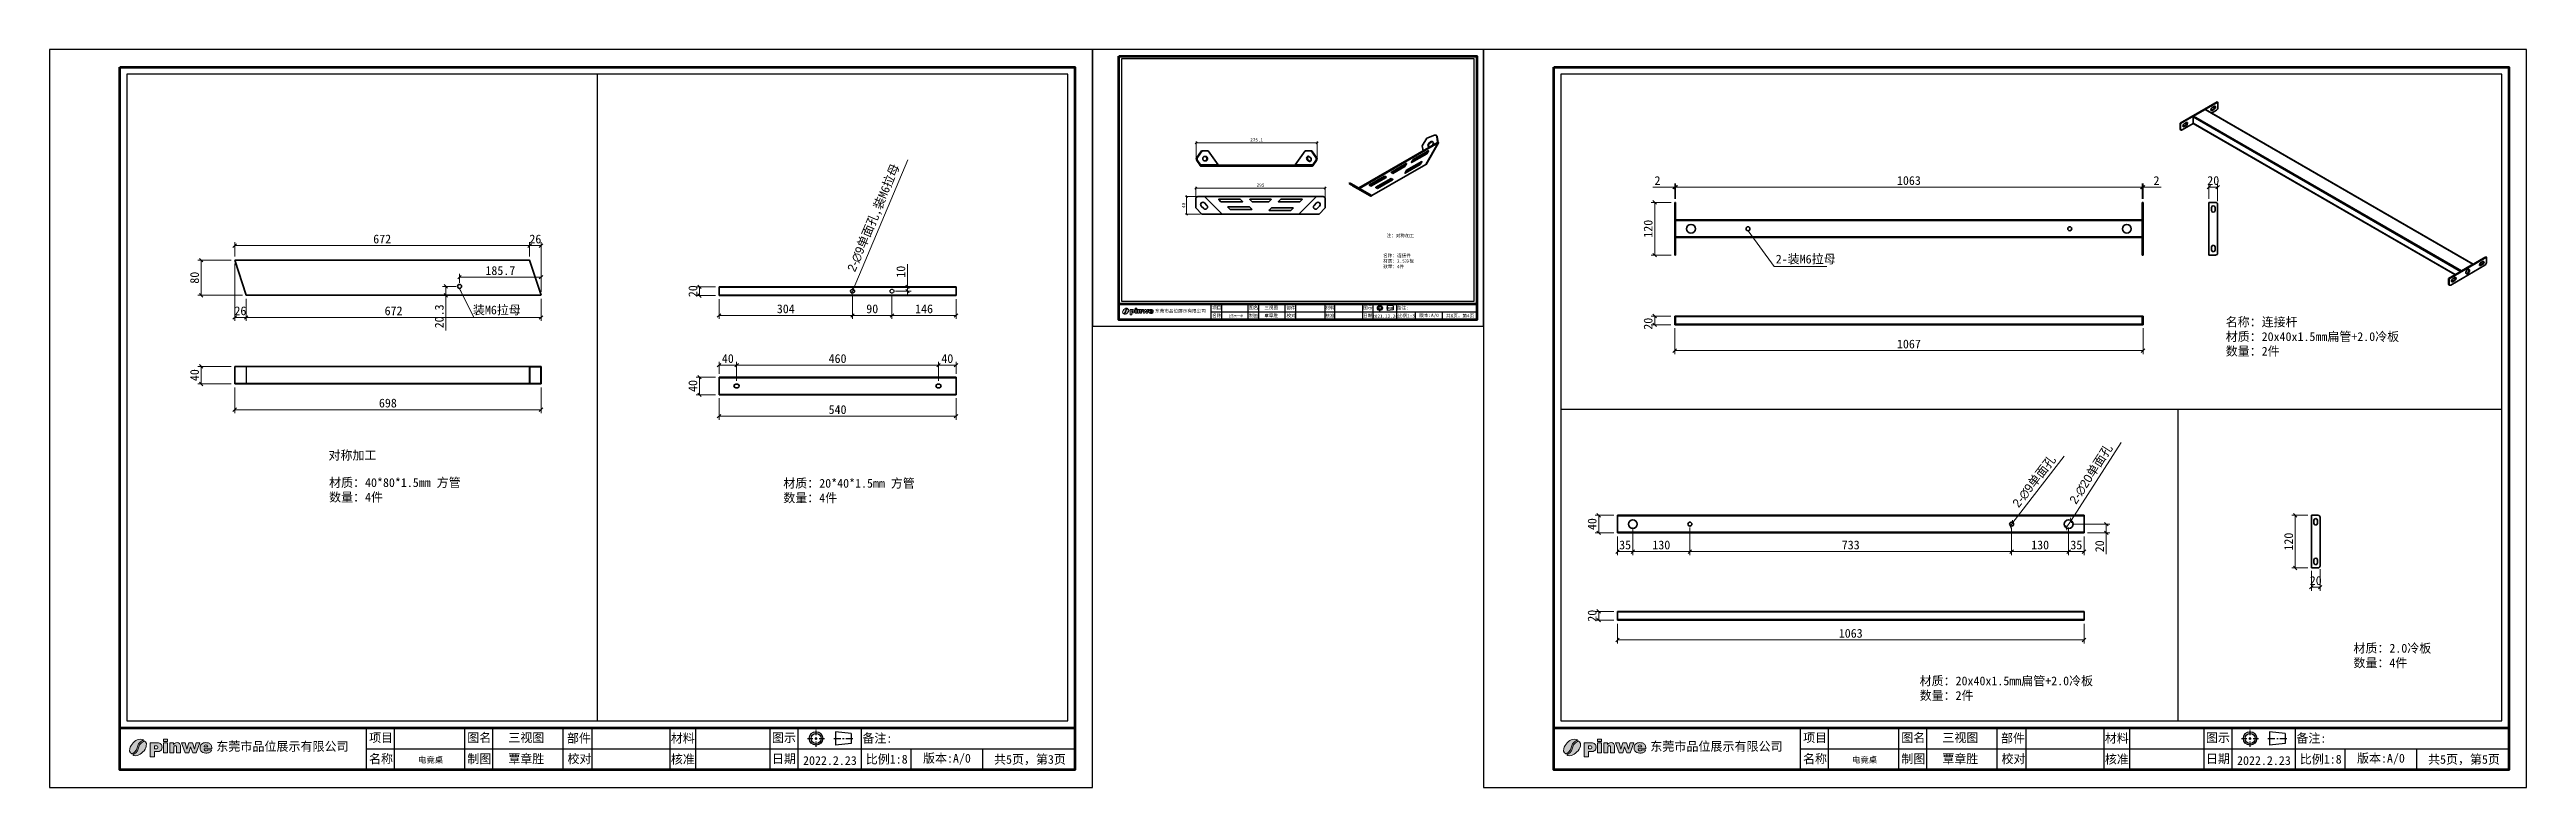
# Model space of a CAD drawing. Header units: inches. Extents: x 15389 to 49212, y -27129 to 13207.
# Drawn here: x 35245 to 40888, y 7518 to 9198 of the extents above; entities that cross this region are included whole.
import ezdxf

# ---------------------------------------------------------------- set-up
doc = ezdxf.new("R2010")
doc.units = ezdxf.units.IN
doc.header["$MEASUREMENT"] = 0
doc.linetypes.add('CENTER2', pattern=[28.575, 19.05, -3.175, 3.175, -3.175])
doc.linetypes.add('HIDDEN', pattern=[1.905, 1.27, -0.635])
doc.layers.add('_U+56FE_U+5C42 1', color=7, linetype='Continuous')
doc.layers.add('虚线', color=4, linetype='HIDDEN')
for name, color, linetype, lineweight in [('图框', 5, 'Continuous', 60), ('粗实线', 7, 'Continuous', 35), ('轮廓线', 7, 'Continuous', 30)]:
    doc.layers.add(name, color=color, linetype=linetype, lineweight=lineweight)
doc.styles.add('ee', font='simfang.ttf')
doc.styles.get("Standard").update_dxf_attribs({"font": 'arial.ttf'})
doc.styles.add('宋体', font='')
doc.styles.add('样式 1', font='')
doc.styles.get('宋体').set_extended_font_data('SimSun')
doc.styles.get('样式 1').set_extended_font_data('SimSun')
doc.dimstyles.new('1-3', dxfattribs={"dimscale": 3, "dimtxt": 2.5, "dimasz": 1.5, "dimexe": 1, "dimexo": 1, "dimgap": 1, "dimtad": 1, "dimdec": 1, "dimdsep": 46, "dimtxsty": '宋体', "dimblk": 'OBLIQUE', "dimcen": 0, "dimclrd": 3, "dimclre": 3, "dimclrt": 256, "dimadec": 0, "dimazin": 0, "dimtfac": 1, "dimtdec": 1, "dimtmove": 1, "dimatfit": 3, "dimfxl": 3, "dimlwd": 9, "dimlwe": 9, "dimarcsym": 0})
doc.dimstyles.new('1-8', dxfattribs={"dimscale": 8, "dimtxt": 2.5, "dimasz": 1, "dimexe": 1, "dimexo": 1, "dimtad": 1, "dimdec": 1, "dimdsep": 46, "dimtxsty": '宋体', "dimblk": 'OBLIQUE', "dimcen": 2.5, "dimclrd": 3, "dimclre": 3, "dimclrt": 256, "dimadec": 0, "dimazin": 0, "dimtfac": 1, "dimtdec": 1, "dimtmove": 1, "dimatfit": 3, "dimfxl": 2, "dimlwd": 9, "dimlwe": 9, "dimarcsym": 1})

msp = doc.modelspace()

# ---------------------------------------------------------------- texts
at = {"color": 7, "lineweight": 15, "attachment_point": 4, "style": 'ee'}
for s, insert, char_height, width in [('\\P注：对称加工', (38291.45, 8779.82), 7.5, 156.815), ('\\P名称：{\\fSimSun|b1|i0|c134|p2;\\C256;连接件\\P}材质：2.5冷板\\P数量：4件', (38283.75, 8721.84), 7.5, 156.815), ('2-装M6拉母', (39178.07, 8719.32), 20, 533.1676), ('装M6拉母', (36209.94, 8603.45), 20, 418.1733), ('\\P名称：{\\fSimSun|b1|i0|c134|p2;\\C256;连接杆\\P}材质：20x40x1.5mm扁管+2.0冷板\\P数量：2件', (40203.25, 8559.47), 20, 533.1676), ('\\P对称加工', (35880.97, 8289.33), 20, 418.1733), ('\\P材质：40*80*1.5mm 方管\\P数量：4件', (35882.3, 8210.44), 20, 418.1733), ('\\P材质：20*40*1.5mm 方管\\P数量：4件', (36917.07, 8208.88), 20, 418.1733), ('\\P材质：2.0冷板\\P数量：4件', (40494.21, 7833.33), 20, 418.1733), ('\\P材质：20x40x1.5mm扁管+2.0冷板\\P数量：2件', (39505.96, 7758.93), 20, 533.1676)]:
    msp.add_mtext(s, dxfattribs=dict(at, insert=insert, char_height=char_height, width=width))
at = {"attachment_point": 1}
for insert, char_height, width in [((37763.84, 8606.3, 0.97), 7.534, 498.4148), ((35625.28, 7620.88, 2.58), 20.0908, 1329.106), ((38892.28, 7620.88, 2.58), 20.0908, 1329.106)]:
    msp.add_mtext('{\\fSimSun|b0|i0|c134|p2;东莞市品位展示有限公司}', dxfattribs=dict(at, insert=insert, char_height=char_height, width=width))
at = {"layer": '轮廓线', "attachment_point": 5, "style": '样式 1'}
for s, insert, char_height, width in [('{\\fSimSun|b1|i0|c134|p2;项目}', (37904.6, 8609.55), 7.5, 56.1648), ('{\\fSimSun|b1|i0|c134|p2;名称}', (37904.58, 8591.55), 7.5, 56.1648), ('{\\fSimSun|b1|i0|c134|p2;电竞桌一米}', (37946.92, 8590.81), 5.1, 66.3411), ('{\\fSimSun|b1|i0|c134|p2;制图}', (37988.58, 8591.55), 7.5, 56.1648), ('{\\fSimSun|b1|i0|c134|p2;图名}', (37988.5, 8609.55), 7.5, 56.1648), ('{\\fSimSun|b1|i0|c134|p2;覃章胜}', (38028.7, 8591.55), 7.5, 56.1648), ('{\\fSimSun|b1|i0|c134|p2;三视图}', (38028.7, 8609.55), 7.5, 56.1648), ('{\\fSimSun|b1|i0|c134|p2;部件}', (38073.69, 8609.1), 7.5, 56.1648), ('{\\fSimSun|b1|i0|c134|p2;校对}', (38074.11, 8591.55), 7.5, 56.1648), ('{\\fSimSun|b1|i0|c134|p2;材料}', (38162.41, 8609.13), 7.5, 56.1648), ('{\\fSimSun|b1|i0|c134|p2;核准}', (38162.41, 8591.13), 7.5, 56.1648), ('{\\fSimSun|b1|i0|c134|p2;图示}', (38248.78, 8609.55), 7.5, 56.1648), ('{\\fSimSun|b1|i0|c134|p2;日期}', (38248.78, 8591.55), 7.5, 56.1648), ('{\\fSimSun|b1|i0|c134|p2;2021.12.28}', (38288.07, 8590.46), 7.5, 54), ('{\\fSimSun|b1|i0|c134|p2;备注:}', (38328.59, 8609.08), 7.5, 56.1648), ('{\\fSimSun|b1|i0|c134|p2;比例1:3}', (38336.64, 8591.22), 7.5, 50.8057), ('{\\fSimSun|b1|i0|c134|p2;版本:A/0}', (38388.07, 8591.55), 7.5, 61.4018), ('{\\fSimSun|b1|i0|c134|p2;共6页，第4页}', (38459, 8590.93), 7.5, 86.2645), ('{\\fSimSun|b1|i0|c134|p2;项目}', (36000.62, 7629.55), 20, 149.7729), ('{\\fSimSun|b1|i0|c134|p2;图名}', (36224.38, 7629.55), 20, 149.7729), ('{\\fSimSun|b1|i0|c134|p2;三视图}', (36331.57, 7629.55), 20, 149.7729), ('{\\fSimSun|b1|i0|c134|p2;部件}', (36451.53, 7628.35), 20, 149.7729), ('{\\fSimSun|b1|i0|c134|p2;材料}', (36688.11, 7628.42), 20, 149.7729), ('{\\fSimSun|b1|i0|c134|p2;图示}', (36918.45, 7629.55), 20, 149.7729), ('{\\fSimSun|b1|i0|c134|p2;备注:}', (37131.28, 7628.29), 20, 149.7729), ('{\\fSimSun|b1|i0|c134|p2;项目}', (39267.62, 7629.55), 20, 149.7729), ('{\\fSimSun|b1|i0|c134|p2;图名}', (39491.38, 7629.55), 20, 149.7729), ('{\\fSimSun|b1|i0|c134|p2;三视图}', (39598.57, 7629.55), 20, 149.7729), ('{\\fSimSun|b1|i0|c134|p2;部件}', (39718.53, 7628.35), 20, 149.7729), ('{\\fSimSun|b1|i0|c134|p2;材料}', (39955.11, 7628.42), 20, 149.7729), ('{\\fSimSun|b1|i0|c134|p2;图示}', (40185.45, 7629.55), 20, 149.7729), ('{\\fSimSun|b1|i0|c134|p2;备注:}', (40398.28, 7628.29), 20, 149.7729), ('{\\fSimSun|b1|i0|c134|p2;名称}', (36000.58, 7581.55), 20, 149.7729), ('{\\fSimSun|b1|i0|c134|p2;电竟桌}', (36113.47, 7579.59), 13.6, 176.9097), ('{\\fSimSun|b1|i0|c134|p2;制图}', (36224.58, 7581.55), 20, 149.7729), ('{\\fSimSun|b1|i0|c134|p2;覃章胜}', (36331.57, 7581.55), 20, 149.7729), ('{\\fSimSun|b1|i0|c134|p2;校对}', (36452.67, 7581.55), 20, 149.7729), ('{\\fSimSun|b1|i0|c134|p2;核准}', (36688.11, 7580.42), 20, 149.7729), ('{\\fSimSun|b1|i0|c134|p2;日期}', (36918.45, 7581.55), 20, 149.7729), ('{\\fSimSun|b1|i0|c134|p2;2022.2.23}', (37023.22, 7578.65), 20, 144), ('{\\fSimSun|b1|i0|c134|p2;比例1:8}', (37152.73, 7580.66), 20, 135.4819), ('{\\fSimSun|b1|i0|c134|p2;版本:A/0}', (37289.89, 7581.55), 20, 163.7382), ('{\\fSimSun|b1|i0|c134|p2;共5页，第3页}', (37479.04, 7579.89), 20, 230.0387), ('{\\fSimSun|b1|i0|c134|p2;名称}', (39267.58, 7581.55), 20, 149.7729), ('{\\fSimSun|b1|i0|c134|p2;电竟桌}', (39380.47, 7579.59), 13.6, 176.9097), ('{\\fSimSun|b1|i0|c134|p2;制图}', (39491.58, 7581.55), 20, 149.7729), ('{\\fSimSun|b1|i0|c134|p2;覃章胜}', (39598.57, 7581.55), 20, 149.7729), ('{\\fSimSun|b1|i0|c134|p2;校对}', (39719.67, 7581.55), 20, 149.7729), ('{\\fSimSun|b1|i0|c134|p2;核准}', (39955.11, 7580.42), 20, 149.7729), ('{\\fSimSun|b1|i0|c134|p2;日期}', (40185.45, 7581.55), 20, 149.7729), ('{\\fSimSun|b1|i0|c134|p2;2022.2.23}', (40290.22, 7578.65), 20, 144), ('{\\fSimSun|b1|i0|c134|p2;比例1:8}', (40419.73, 7580.66), 20, 135.4819), ('{\\fSimSun|b1|i0|c134|p2;版本:A/0}', (40556.89, 7581.55), 20, 163.7382), ('{\\fSimSun|b1|i0|c134|p2;共5页，第5页}', (40746.04, 7579.89), 20, 230.0387)]:
    msp.add_mtext(s, dxfattribs=dict(at, insert=insert, char_height=char_height, width=width))

# ---------------------------------------------------------------- blocks, each defined once
blk = doc.blocks.new('_Oblique')
at = {"color": 0, "linetype": 'ByBlock', "lineweight": -2}
blk.add_line((-0.5, -0.5), (0.5, 0.5), dxfattribs=at)
blk = doc.blocks.new('*D96')
at = {"color": 3, "linetype": 'Continuous', "lineweight": 9, "transparency": 16777216}
for p, q in [((35659.2, 8476.3), (35582.9, 8476.3)), ((35590.9, 8436.3), (35590.9, 8476.3)), ((35659.2, 8436.3), (35582.9, 8436.3))]:
    blk.add_line(p, q, dxfattribs=at)
at = {"layer": 'Defpoints', "color": 0, "transparency": 16777216}
for p in [(35590.9, 8476.3), (35667.2, 8476.3), (35667.2, 8436.3)]:
    blk.add_point(p, dxfattribs=at)
at = {"color": 3, "lineweight": 9, "transparency": 16777216, "xscale": 8, "yscale": 8, "zscale": 8}
for p, rotation in [((35590.9, 8476.3), 90), ((35590.9, 8436.3), 270)]:
    blk.add_blockref('_Oblique', p, dxfattribs=dict(at, rotation=rotation))
at = {"transparency": 16777216, "insert": (35575.9, 8456.3), "char_height": 20, "attachment_point": 5, "rotation": 90, "style": '宋体'}
blk.add_mtext('40', dxfattribs=at)
blk = doc.blocks.new('*D86')
at = {"color": 3, "linetype": 'Continuous', "lineweight": 9, "transparency": 16777216}
for p, q in [((35667.2, 8428.3), (35667.2, 8369.6)), ((36365.2, 8428.3), (36365.2, 8369.6)), ((35667.2, 8377.6), (36365.2, 8377.6))]:
    blk.add_line(p, q, dxfattribs=at)
at = {"layer": 'Defpoints', "color": 0, "transparency": 16777216}
for p in [(35667.2, 8436.3), (36365.2, 8436.3), (36365.2, 8377.6)]:
    blk.add_point(p, dxfattribs=at)
at = {"color": 3, "lineweight": 9, "transparency": 16777216, "xscale": 8, "yscale": 8, "zscale": 8, "rotation": 180}
blk.add_blockref('_Oblique', (35667.2, 8377.6), dxfattribs=at)
at = {"color": 3, "lineweight": 9, "transparency": 16777216, "xscale": 8, "yscale": 8, "zscale": 8}
blk.add_blockref('_Oblique', (36365.2, 8377.6), dxfattribs=at)
at = {"transparency": 16777216, "insert": (36016.2, 8392.6), "char_height": 20, "attachment_point": 5, "style": '宋体'}
blk.add_mtext('698', dxfattribs=at)
blk = doc.blocks.new('*D87')
at = {"color": 3, "linetype": 'Continuous', "lineweight": 9, "transparency": 16777216}
for p, q in [((35659.2, 8718.1), (35582.9, 8718.1)), ((35590.9, 8638.1), (35590.9, 8718.1)), ((35685.2, 8638.1), (35582.9, 8638.1))]:
    blk.add_line(p, q, dxfattribs=at)
at = {"layer": 'Defpoints', "color": 0, "transparency": 16777216}
for p in [(35590.9, 8718.1), (35667.2, 8718.1), (35693.2, 8638.1)]:
    blk.add_point(p, dxfattribs=at)
at = {"color": 3, "lineweight": 9, "transparency": 16777216, "xscale": 8, "yscale": 8, "zscale": 8}
for p, rotation in [((35590.9, 8718.1), 90), ((35590.9, 8638.1), 270)]:
    blk.add_blockref('_Oblique', p, dxfattribs=dict(at, rotation=rotation))
at = {"transparency": 16777216, "insert": (35575.9, 8678.1), "char_height": 20, "attachment_point": 5, "rotation": 90, "style": '宋体'}
blk.add_mtext('80', dxfattribs=at)
blk = doc.blocks.new('*D88')
at = {"color": 3, "linetype": 'Continuous', "lineweight": 9, "transparency": 16777216}
for p, q in [((35667.2, 8710.1), (35667.2, 8579.6)), ((35667.2, 8587.6), (35693.2, 8587.6)), ((35693.2, 8630.1), (35693.2, 8579.6))]:
    blk.add_line(p, q, dxfattribs=at)
at = {"layer": 'Defpoints', "color": 0, "transparency": 16777216}
for p in [(35667.2, 8718.1), (35693.2, 8638.1), (35693.2, 8587.6)]:
    blk.add_point(p, dxfattribs=at)
at = {"color": 3, "lineweight": 9, "transparency": 16777216, "xscale": 8, "yscale": 8, "zscale": 8, "rotation": 180}
blk.add_blockref('_Oblique', (35667.2, 8587.6), dxfattribs=at)
at = {"color": 3, "lineweight": 9, "transparency": 16777216, "xscale": 8, "yscale": 8, "zscale": 8}
blk.add_blockref('_Oblique', (35693.2, 8587.6), dxfattribs=at)
at = {"transparency": 16777216, "insert": (35680.2, 8602.6), "char_height": 20, "attachment_point": 5, "style": '宋体'}
blk.add_mtext('26', dxfattribs=at)
blk = doc.blocks.new('*D89')
at = {"color": 3, "linetype": 'Continuous', "lineweight": 9, "transparency": 16777216}
for p, q in [((35693.2, 8630.1), (35693.2, 8579.6)), ((35693.2, 8587.6), (36365.2, 8587.6)), ((36365.2, 8630.1), (36365.2, 8579.6))]:
    blk.add_line(p, q, dxfattribs=at)
at = {"layer": 'Defpoints', "color": 0, "transparency": 16777216}
for p in [(35693.2, 8638.1), (36365.2, 8638.1), (36365.2, 8587.6)]:
    blk.add_point(p, dxfattribs=at)
at = {"color": 3, "lineweight": 9, "transparency": 16777216, "xscale": 8, "yscale": 8, "zscale": 8, "rotation": 180}
blk.add_blockref('_Oblique', (35693.2, 8587.6), dxfattribs=at)
at = {"color": 3, "lineweight": 9, "transparency": 16777216, "xscale": 8, "yscale": 8, "zscale": 8}
blk.add_blockref('_Oblique', (36365.2, 8587.6), dxfattribs=at)
at = {"transparency": 16777216, "insert": (36029.2, 8602.6), "char_height": 20, "attachment_point": 5, "style": '宋体'}
blk.add_mtext('672', dxfattribs=at)
blk = doc.blocks.new('*D90')
at = {"color": 3, "linetype": 'Continuous', "lineweight": 9, "transparency": 16777216}
for p, q in [((35667.2, 8726.1), (35667.2, 8759.1)), ((35667.2, 8751.1), (36339.2, 8751.1)), ((36339.2, 8726.1), (36339.2, 8759.1))]:
    blk.add_line(p, q, dxfattribs=at)
at = {"layer": 'Defpoints', "color": 0, "transparency": 16777216}
for p in [(36339.2, 8751.1), (35667.2, 8718.1), (36339.2, 8718.1)]:
    blk.add_point(p, dxfattribs=at)
at = {"color": 3, "lineweight": 9, "transparency": 16777216, "xscale": 8, "yscale": 8, "zscale": 8, "rotation": 180}
blk.add_blockref('_Oblique', (35667.2, 8751.1), dxfattribs=at)
at = {"color": 3, "lineweight": 9, "transparency": 16777216, "xscale": 8, "yscale": 8, "zscale": 8}
blk.add_blockref('_Oblique', (36339.2, 8751.1), dxfattribs=at)
at = {"transparency": 16777216, "insert": (36003.2, 8766.1), "char_height": 20, "attachment_point": 5, "style": '宋体'}
blk.add_mtext('672', dxfattribs=at)
blk = doc.blocks.new('*D99')
at = {"color": 3, "linetype": 'Continuous', "lineweight": 9, "transparency": 16777216}
for p, q in [((36339.2, 8726.1), (36339.2, 8759.1)), ((36339.2, 8751.1), (36365.2, 8751.1)), ((36365.2, 8646.1), (36365.2, 8759.1))]:
    blk.add_line(p, q, dxfattribs=at)
at = {"layer": 'Defpoints', "color": 0, "transparency": 16777216}
for p in [(36365.2, 8751.1), (36339.2, 8718.1), (36365.2, 8638.1)]:
    blk.add_point(p, dxfattribs=at)
at = {"color": 3, "lineweight": 9, "transparency": 16777216, "xscale": 8, "yscale": 8, "zscale": 8, "rotation": 180}
blk.add_blockref('_Oblique', (36339.2, 8751.1), dxfattribs=at)
at = {"color": 3, "lineweight": 9, "transparency": 16777216, "xscale": 8, "yscale": 8, "zscale": 8}
blk.add_blockref('_Oblique', (36365.2, 8751.1), dxfattribs=at)
at = {"transparency": 16777216, "insert": (36352.2, 8766.1), "char_height": 20, "attachment_point": 5, "style": '宋体'}
blk.add_mtext('26', dxfattribs=at)
blk = doc.blocks.new('*D100')
at = {"color": 3, "linetype": 'Continuous', "lineweight": 9, "transparency": 16777216}
for p, q in [((36171.5, 8658.4), (36140.3, 8658.4)), ((36158.3, 8638.1), (36140.3, 8638.1)), ((36148.3, 8638.1), (36148.3, 8658.4)), ((36148.3, 8558.1), (36148.3, 8638.1))]:
    blk.add_line(p, q, dxfattribs=at)
at = {"layer": 'Defpoints', "color": 0, "transparency": 16777216}
for p in [(36148.3, 8658.4), (36166.3, 8638.1), (36179.5, 8658.4)]:
    blk.add_point(p, dxfattribs=at)
at = {"color": 3, "lineweight": 9, "transparency": 16777216, "xscale": 8, "yscale": 8, "zscale": 8}
for p, rotation in [((36148.3, 8658.4), 90), ((36148.3, 8638.1), 270)]:
    blk.add_blockref('_Oblique', p, dxfattribs=dict(at, rotation=rotation))
at = {"transparency": 16777216, "insert": (36133.3, 8590.1), "char_height": 20, "attachment_point": 5, "rotation": 90, "style": '宋体'}
blk.add_mtext('20.3', dxfattribs=at)
blk = doc.blocks.new('*D60')
at = {"color": 3, "linetype": 'Continuous', "lineweight": 9, "transparency": 16777216}
for p, q in [((36179.5, 8666.4), (36179.5, 8687.2)), ((36179.5, 8679.2), (36365.2, 8679.2)), ((36365.2, 8656.7), (36365.2, 8687.2))]:
    blk.add_line(p, q, dxfattribs=at)
at = {"layer": 'Defpoints', "color": 0, "transparency": 16777216}
for p in [(36179.5, 8658.4), (36365.2, 8679.2), (36365.2, 8648.7)]:
    blk.add_point(p, dxfattribs=at)
at = {"color": 3, "lineweight": 9, "transparency": 16777216, "xscale": 8, "yscale": 8, "zscale": 8, "rotation": 180}
blk.add_blockref('_Oblique', (36179.5, 8679.2), dxfattribs=at)
at = {"color": 3, "lineweight": 9, "transparency": 16777216, "xscale": 8, "yscale": 8, "zscale": 8}
blk.add_blockref('_Oblique', (36365.2, 8679.2), dxfattribs=at)
at = {"transparency": 16777216, "insert": (36272.4, 8694.2), "char_height": 20, "attachment_point": 5, "style": '宋体'}
blk.add_mtext('185.7', dxfattribs=at)
blk = doc.blocks.new('*D97')
at = {"color": 3, "linetype": 'Continuous', "lineweight": 9, "transparency": 16777216}
for p, q in [((36770.7, 8403.6), (36770.7, 8354.7)), ((36770.7, 8362.7), (37310.7, 8362.7)), ((37310.7, 8403.6), (37310.7, 8354.7))]:
    blk.add_line(p, q, dxfattribs=at)
at = {"layer": 'Defpoints', "color": 0, "transparency": 16777216}
for p in [(36770.7, 8411.6), (37310.7, 8411.6), (37310.7, 8362.7)]:
    blk.add_point(p, dxfattribs=at)
at = {"color": 3, "lineweight": 9, "transparency": 16777216, "xscale": 8, "yscale": 8, "zscale": 8, "rotation": 180}
blk.add_blockref('_Oblique', (36770.7, 8362.7), dxfattribs=at)
at = {"color": 3, "lineweight": 9, "transparency": 16777216, "xscale": 8, "yscale": 8, "zscale": 8}
blk.add_blockref('_Oblique', (37310.7, 8362.7), dxfattribs=at)
at = {"transparency": 16777216, "insert": (37040.7, 8377.7), "char_height": 20, "attachment_point": 5, "style": '宋体'}
blk.add_mtext('540', dxfattribs=at)
blk = doc.blocks.new('*D98')
at = {"color": 3, "linetype": 'Continuous', "lineweight": 9, "transparency": 16777216}
for p, q in [((36762.7, 8451.6), (36718.2, 8451.6)), ((36762.7, 8411.6), (36718.2, 8411.6)), ((36726.2, 8411.6), (36726.2, 8451.6))]:
    blk.add_line(p, q, dxfattribs=at)
at = {"layer": 'Defpoints', "color": 0, "transparency": 16777216}
for p in [(36726.2, 8451.6), (36770.7, 8451.6), (36770.7, 8411.6)]:
    blk.add_point(p, dxfattribs=at)
at = {"color": 3, "lineweight": 9, "transparency": 16777216, "xscale": 8, "yscale": 8, "zscale": 8}
for p, rotation in [((36726.2, 8451.6), 90), ((36726.2, 8411.6), 270)]:
    blk.add_blockref('_Oblique', p, dxfattribs=dict(at, rotation=rotation))
at = {"transparency": 16777216, "insert": (36711.2, 8431.6), "char_height": 20, "attachment_point": 5, "rotation": 90, "style": '宋体'}
blk.add_mtext('40', dxfattribs=at)
blk = doc.blocks.new('*D76')
at = {"color": 3, "linetype": 'Continuous', "lineweight": 9, "transparency": 16777216}
for p, q in [((36762.7, 8657.4), (36718.2, 8657.4)), ((36762.7, 8637.4), (36718.2, 8637.4)), ((36726.2, 8657.4), (36726.2, 8637.4))]:
    blk.add_line(p, q, dxfattribs=at)
at = {"layer": 'Defpoints', "color": 0, "transparency": 16777216}
for p in [(36726.2, 8637.4), (36770.7, 8657.4), (36770.7, 8637.4)]:
    blk.add_point(p, dxfattribs=at)
at = {"color": 3, "lineweight": 9, "transparency": 16777216, "xscale": 8, "yscale": 8, "zscale": 8}
for p, rotation in [((36726.2, 8657.4), 90), ((36726.2, 8637.4), 270)]:
    blk.add_blockref('_Oblique', p, dxfattribs=dict(at, rotation=rotation))
at = {"transparency": 16777216, "insert": (36711.2, 8647.4), "char_height": 20, "attachment_point": 5, "rotation": 90, "style": '宋体'}
blk.add_mtext('20', dxfattribs=at)
blk = doc.blocks.new('*D77')
at = {"color": 3, "linetype": 'Continuous', "lineweight": 9, "transparency": 16777216}
for p, q in [((36770.7, 8459.6), (36770.7, 8486.9)), ((36770.7, 8478.9), (36810.7, 8478.9)), ((36810.7, 8443.6), (36810.7, 8486.9))]:
    blk.add_line(p, q, dxfattribs=at)
at = {"layer": 'Defpoints', "color": 0, "transparency": 16777216}
for p in [(36810.7, 8478.9), (36770.7, 8451.6), (36810.7, 8435.6)]:
    blk.add_point(p, dxfattribs=at)
at = {"color": 3, "lineweight": 9, "transparency": 16777216, "xscale": 8, "yscale": 8, "zscale": 8, "rotation": 180}
blk.add_blockref('_Oblique', (36770.7, 8478.9), dxfattribs=at)
at = {"color": 3, "lineweight": 9, "transparency": 16777216, "xscale": 8, "yscale": 8, "zscale": 8}
blk.add_blockref('_Oblique', (36810.7, 8478.9), dxfattribs=at)
at = {"transparency": 16777216, "insert": (36790.7, 8493.9), "char_height": 20, "attachment_point": 5, "style": '宋体'}
blk.add_mtext('40', dxfattribs=at)
blk = doc.blocks.new('*D78')
at = {"color": 3, "linetype": 'Continuous', "lineweight": 9, "transparency": 16777216}
for p, q in [((36810.7, 8443.6), (36810.7, 8486.9)), ((36810.7, 8478.9), (37270.7, 8478.9)), ((37270.7, 8443.6), (37270.7, 8486.9))]:
    blk.add_line(p, q, dxfattribs=at)
at = {"layer": 'Defpoints', "color": 0, "transparency": 16777216}
for p in [(37270.7, 8478.9), (36810.7, 8435.6), (37270.7, 8435.6)]:
    blk.add_point(p, dxfattribs=at)
at = {"color": 3, "lineweight": 9, "transparency": 16777216, "xscale": 8, "yscale": 8, "zscale": 8, "rotation": 180}
blk.add_blockref('_Oblique', (36810.7, 8478.9), dxfattribs=at)
at = {"color": 3, "lineweight": 9, "transparency": 16777216, "xscale": 8, "yscale": 8, "zscale": 8}
blk.add_blockref('_Oblique', (37270.7, 8478.9), dxfattribs=at)
at = {"transparency": 16777216, "insert": (37040.7, 8493.9), "char_height": 20, "attachment_point": 5, "style": '宋体'}
blk.add_mtext('460', dxfattribs=at)
blk = doc.blocks.new('*D79')
at = {"color": 3, "linetype": 'Continuous', "lineweight": 9, "transparency": 16777216}
for p, q in [((37270.7, 8443.6), (37270.7, 8486.9)), ((37270.7, 8478.9), (37310.7, 8478.9)), ((37310.7, 8459.6), (37310.7, 8486.9))]:
    blk.add_line(p, q, dxfattribs=at)
at = {"layer": 'Defpoints', "color": 0, "transparency": 16777216}
for p in [(37310.7, 8478.9), (37270.7, 8435.6), (37310.7, 8451.6)]:
    blk.add_point(p, dxfattribs=at)
at = {"color": 3, "lineweight": 9, "transparency": 16777216, "xscale": 8, "yscale": 8, "zscale": 8, "rotation": 180}
blk.add_blockref('_Oblique', (37270.7, 8478.9), dxfattribs=at)
at = {"color": 3, "lineweight": 9, "transparency": 16777216, "xscale": 8, "yscale": 8, "zscale": 8}
blk.add_blockref('_Oblique', (37310.7, 8478.9), dxfattribs=at)
at = {"transparency": 16777216, "insert": (37290.7, 8493.9), "char_height": 20, "attachment_point": 5, "style": '宋体'}
blk.add_mtext('40', dxfattribs=at)
blk = doc.blocks.new('*D91')
at = {"color": 3, "linetype": 'Continuous', "lineweight": 9, "transparency": 16777216}
for p, q in [((37164.7, 8639.4), (37164.7, 8584.1)), ((37310.7, 8592.1), (37164.7, 8592.1)), ((37310.7, 8629.4), (37310.7, 8584.1))]:
    blk.add_line(p, q, dxfattribs=at)
at = {"layer": 'Defpoints', "color": 0, "transparency": 16777216}
for p in [(37164.7, 8647.4), (37310.7, 8637.4), (37164.7, 8592.1)]:
    blk.add_point(p, dxfattribs=at)
at = {"color": 3, "lineweight": 9, "transparency": 16777216, "xscale": 8, "yscale": 8, "zscale": 8, "rotation": 180}
blk.add_blockref('_Oblique', (37164.7, 8592.1), dxfattribs=at)
at = {"color": 3, "lineweight": 9, "transparency": 16777216, "xscale": 8, "yscale": 8, "zscale": 8}
blk.add_blockref('_Oblique', (37310.7, 8592.1), dxfattribs=at)
at = {"transparency": 16777216, "insert": (37237.7, 8607.1), "char_height": 20, "attachment_point": 5, "style": '宋体'}
blk.add_mtext('146', dxfattribs=at)
blk = doc.blocks.new('*D92')
at = {"color": 3, "linetype": 'Continuous', "lineweight": 9, "transparency": 16777216}
for p, q in [((37074.7, 8639.4), (37074.7, 8584.1)), ((37164.7, 8639.4), (37164.7, 8584.1)), ((37164.7, 8592.1), (37074.7, 8592.1))]:
    blk.add_line(p, q, dxfattribs=at)
at = {"layer": 'Defpoints', "color": 0, "transparency": 16777216}
for p in [(37074.7, 8647.4), (37164.7, 8647.4), (37074.7, 8592.1)]:
    blk.add_point(p, dxfattribs=at)
at = {"color": 3, "lineweight": 9, "transparency": 16777216, "xscale": 8, "yscale": 8, "zscale": 8, "rotation": 180}
blk.add_blockref('_Oblique', (37074.7, 8592.1), dxfattribs=at)
at = {"color": 3, "lineweight": 9, "transparency": 16777216, "xscale": 8, "yscale": 8, "zscale": 8}
blk.add_blockref('_Oblique', (37164.7, 8592.1), dxfattribs=at)
at = {"transparency": 16777216, "insert": (37119.7, 8607.1), "char_height": 20, "attachment_point": 5, "style": '宋体'}
blk.add_mtext('90', dxfattribs=at)
blk = doc.blocks.new('*D93')
at = {"color": 3, "linetype": 'Continuous', "lineweight": 9, "transparency": 16777216}
for p, q in [((37074.7, 8639.4), (37074.7, 8584.1)), ((36770.7, 8629.4), (36770.7, 8584.1)), ((37074.7, 8592.1), (36770.7, 8592.1))]:
    blk.add_line(p, q, dxfattribs=at)
at = {"layer": 'Defpoints', "color": 0, "transparency": 16777216}
for p in [(36770.7, 8637.4), (37074.7, 8647.4), (36770.7, 8592.1)]:
    blk.add_point(p, dxfattribs=at)
at = {"color": 3, "lineweight": 9, "transparency": 16777216, "xscale": 8, "yscale": 8, "zscale": 8, "rotation": 180}
blk.add_blockref('_Oblique', (36770.7, 8592.1), dxfattribs=at)
at = {"color": 3, "lineweight": 9, "transparency": 16777216, "xscale": 8, "yscale": 8, "zscale": 8}
blk.add_blockref('_Oblique', (37074.7, 8592.1), dxfattribs=at)
at = {"transparency": 16777216, "insert": (36922.7, 8607.1), "char_height": 20, "attachment_point": 5, "style": '宋体'}
blk.add_mtext('304', dxfattribs=at)
blk = doc.blocks.new('*D94')
at = {"color": 3, "linetype": 'Continuous', "lineweight": 9, "transparency": 16777216}
for p, q in [((37200, 8708.6), (37200, 8657.4)), ((37172.7, 8647.4), (37208, 8647.4)), ((37174.1, 8657.4), (37208, 8657.4)), ((37200, 8657.4), (37200, 8665.4)), ((37200, 8647.4), (37200, 8657.4)), ((37200, 8647.4), (37200, 8657.4)), ((37200, 8647.4), (37200, 8639.4))]:
    blk.add_line(p, q, dxfattribs=at)
at = {"layer": 'Defpoints', "color": 0, "transparency": 16777216}
for p in [(37164.7, 8647.4), (37166.1, 8657.4), (37200, 8657.4)]:
    blk.add_point(p, dxfattribs=at)
at = {"color": 3, "lineweight": 9, "transparency": 16777216, "xscale": 8, "yscale": 8, "zscale": 8}
for p, rotation in [((37200, 8657.4), 270), ((37200, 8647.4), 90)]:
    blk.add_blockref('_Oblique', p, dxfattribs=dict(at, rotation=rotation))
at = {"transparency": 16777216, "insert": (37185, 8691.7), "char_height": 20, "attachment_point": 5, "rotation": 90, "style": '宋体'}
blk.add_mtext('10', dxfattribs=at)
blk = doc.blocks.new('*D95')
at = {"color": 3, "linetype": 'Continuous', "lineweight": 9, "transparency": 16777216}
for p in [(37200.4, 8946.7), (37072.9, 8643.2)]:
    blk.add_line(p, (37076.4, 8651.5), dxfattribs=at)
at = {"layer": 'Defpoints', "color": 0, "transparency": 16777216}
for p in [(37072.9, 8643.2), (37076.4, 8651.5)]:
    blk.add_point(p, dxfattribs=at)
at = {"color": 3, "lineweight": 9, "transparency": 16777216, "xscale": 8, "yscale": 8, "zscale": 8}
for p, rotation in [((37072.9, 8643.2), 67.21437306354778), ((37076.4, 8651.5), 247.2143730635478)]:
    blk.add_blockref('_Oblique', p, dxfattribs=dict(at, rotation=rotation))
at = {"transparency": 16777216, "insert": (37124.5, 8813.7), "char_height": 20, "attachment_point": 5, "rotation": 67.2144, "style": '宋体'}
blk.add_mtext('{\\fGulim|b0|i0|c134|p0;2-∅9}单面孔,装M6拉母', dxfattribs=at)
blk = doc.blocks.new('*D80')
at = {"color": 3, "lineweight": 9, "transparency": 16777216}
for p, q in [((37857.9, 8951.4), (37857.9, 8988.3)), ((37857.9, 8985.3), (38133, 8985.3)), ((38133, 8951.4), (38133, 8988.3))]:
    blk.add_line(p, q, dxfattribs=at)
at = {"layer": 'Defpoints', "color": 0, "transparency": 16777216}
for p in [(38133, 8985.3), (37857.9, 8948.4), (38133, 8948.4)]:
    blk.add_point(p, dxfattribs=at)
at = {"color": 3, "lineweight": 9, "transparency": 16777216, "xscale": 4.5, "yscale": 4.5, "zscale": 4.5, "rotation": 180}
blk.add_blockref('_Oblique', (37857.9, 8985.3), dxfattribs=at)
at = {"color": 3, "lineweight": 9, "transparency": 16777216, "xscale": 4.5, "yscale": 4.5, "zscale": 4.5}
blk.add_blockref('_Oblique', (38133, 8985.3), dxfattribs=at)
at = {"transparency": 16777216, "insert": (37995.4, 8992), "char_height": 7.5, "attachment_point": 5, "style": '宋体'}
blk.add_mtext('275.1', dxfattribs=at)
blk = doc.blocks.new('*D81')
at = {"color": 3, "lineweight": 9, "transparency": 16777216}
for p, q in [((37858.7, 8862.9), (37833, 8862.9)), ((37836, 8822.9), (37836, 8862.9)), ((37867.7, 8822.9), (37833, 8822.9))]:
    blk.add_line(p, q, dxfattribs=at)
at = {"layer": 'Defpoints', "color": 0, "transparency": 16777216}
for p in [(37836, 8862.9), (37861.7, 8862.9), (37870.7, 8822.9)]:
    blk.add_point(p, dxfattribs=at)
at = {"color": 3, "lineweight": 9, "transparency": 16777216, "xscale": 4.5, "yscale": 4.5, "zscale": 4.5}
for p, rotation in [((37836, 8862.9), 90), ((37836, 8822.9), 270)]:
    blk.add_blockref('_Oblique', p, dxfattribs=dict(at, rotation=rotation))
at = {"transparency": 16777216, "insert": (37829.2, 8842.9), "char_height": 7.5, "attachment_point": 5, "rotation": 90, "style": '宋体'}
blk.add_mtext('40', dxfattribs=at)
blk = doc.blocks.new('*D82')
at = {"color": 3, "lineweight": 9, "transparency": 16777216}
for p, q in [((37856.7, 8860.9), (37856.7, 8885.2)), ((37856.7, 8882.2), (38151.7, 8882.2)), ((38151.7, 8860.9), (38151.7, 8885.2))]:
    blk.add_line(p, q, dxfattribs=at)
at = {"layer": 'Defpoints', "color": 0, "transparency": 16777216}
for p in [(38151.7, 8882.2), (37856.7, 8857.9), (38151.7, 8857.9)]:
    blk.add_point(p, dxfattribs=at)
at = {"color": 3, "lineweight": 9, "transparency": 16777216, "xscale": 4.5, "yscale": 4.5, "zscale": 4.5, "rotation": 180}
blk.add_blockref('_Oblique', (37856.7, 8882.2), dxfattribs=at)
at = {"color": 3, "lineweight": 9, "transparency": 16777216, "xscale": 4.5, "yscale": 4.5, "zscale": 4.5}
blk.add_blockref('_Oblique', (38151.7, 8882.2), dxfattribs=at)
at = {"transparency": 16777216, "insert": (38004.2, 8889), "char_height": 7.5, "attachment_point": 5, "style": '宋体'}
blk.add_mtext('295', dxfattribs=at)
blk = doc.blocks.new('*D73')
at = {"color": 3, "linetype": 'Continuous', "lineweight": 9, "transparency": 16777216}
for p, q in [((38947.9, 8562.9), (38947.9, 8504)), ((40014.9, 8562.9), (40014.9, 8504)), ((38947.9, 8512), (40014.9, 8512))]:
    blk.add_line(p, q, dxfattribs=at)
at = {"layer": 'Defpoints', "color": 0, "transparency": 16777216}
for p in [(38947.9, 8570.9), (40014.9, 8570.9), (40014.9, 8512)]:
    blk.add_point(p, dxfattribs=at)
at = {"color": 3, "lineweight": 9, "transparency": 16777216, "xscale": 8, "yscale": 8, "zscale": 8, "rotation": 180}
blk.add_blockref('_Oblique', (38947.9, 8512), dxfattribs=at)
at = {"color": 3, "lineweight": 9, "transparency": 16777216, "xscale": 8, "yscale": 8, "zscale": 8}
blk.add_blockref('_Oblique', (40014.9, 8512), dxfattribs=at)
at = {"transparency": 16777216, "insert": (39481.4, 8527), "char_height": 20, "attachment_point": 5, "style": '宋体'}
blk.add_mtext('1067', dxfattribs=at)
blk = doc.blocks.new('*D59')
at = {"color": 3, "linetype": 'Continuous', "lineweight": 9, "transparency": 16777216}
for p, q in [((38939, 8590.9), (38894.4, 8590.9)), ((38902.4, 8570.9), (38902.4, 8590.9)), ((38939, 8570.9), (38894.4, 8570.9))]:
    blk.add_line(p, q, dxfattribs=at)
at = {"layer": 'Defpoints', "color": 0, "transparency": 16777216}
for p in [(38902.4, 8590.9), (38947, 8590.9), (38947, 8570.9)]:
    blk.add_point(p, dxfattribs=at)
at = {"color": 3, "lineweight": 9, "transparency": 16777216, "xscale": 8, "yscale": 8, "zscale": 8}
for p, rotation in [((38902.4, 8590.9), 90), ((38902.4, 8570.9), 270)]:
    blk.add_blockref('_Oblique', p, dxfattribs=dict(at, rotation=rotation))
at = {"transparency": 16777216, "insert": (38887.4, 8573.3), "char_height": 20, "attachment_point": 5, "rotation": 90, "style": '宋体'}
blk.add_mtext('20', dxfattribs=at)
blk = doc.blocks.new('*D74')
at = {"color": 3, "linetype": 'Continuous', "lineweight": 9, "transparency": 16777216}
for p, q in [((38939.9, 8849.6), (38894.4, 8849.6)), ((38902.4, 8729.6), (38902.4, 8849.6)), ((38939.9, 8729.6), (38894.4, 8729.6))]:
    blk.add_line(p, q, dxfattribs=at)
at = {"layer": 'Defpoints', "color": 0, "transparency": 16777216}
for p in [(38902.4, 8849.6), (38947.9, 8849.6), (38947.9, 8729.6)]:
    blk.add_point(p, dxfattribs=at)
at = {"color": 3, "lineweight": 9, "transparency": 16777216, "xscale": 8, "yscale": 8, "zscale": 8}
for p, rotation in [((38902.4, 8849.6), 90), ((38902.4, 8729.6), 270)]:
    blk.add_blockref('_Oblique', p, dxfattribs=dict(at, rotation=rotation))
at = {"transparency": 16777216, "insert": (38887.4, 8789.6), "char_height": 20, "attachment_point": 5, "rotation": 90, "style": '宋体'}
blk.add_mtext('120', dxfattribs=at)
blk = doc.blocks.new('*D75')
at = {"color": 3, "linetype": 'Continuous', "lineweight": 9, "transparency": 16777216}
for p, q in [((38898.1, 8884.3), (38947.9, 8884.3)), ((38947.9, 8884.3), (38939.9, 8884.3)), ((38947.9, 8857.6), (38947.9, 8892.3)), ((38947.9, 8884.3), (38949.9, 8884.3)), ((38947.9, 8884.3), (38949.9, 8884.3)), ((38949.9, 8857.6), (38949.9, 8892.3)), ((38949.9, 8884.3), (38957.9, 8884.3))]:
    blk.add_line(p, q, dxfattribs=at)
at = {"layer": 'Defpoints', "color": 0, "transparency": 16777216}
for p in [(38949.9, 8884.3), (38947.9, 8849.6), (38949.9, 8849.6)]:
    blk.add_point(p, dxfattribs=at)
at = {"color": 3, "lineweight": 9, "transparency": 16777216, "xscale": 8, "yscale": 8, "zscale": 8}
blk.add_blockref('_Oblique', (38947.9, 8884.3), dxfattribs=at)
at = {"color": 3, "lineweight": 9, "transparency": 16777216, "xscale": 8, "yscale": 8, "zscale": 8, "rotation": 180}
blk.add_blockref('_Oblique', (38949.9, 8884.3), dxfattribs=at)
at = {"transparency": 16777216, "insert": (38908.7, 8899.3), "char_height": 20, "attachment_point": 5, "style": '宋体'}
blk.add_mtext('2', dxfattribs=at)
blk = doc.blocks.new('*D83')
at = {"color": 3, "linetype": 'Continuous', "lineweight": 9, "transparency": 16777216}
for p, q in [((38949.9, 8857.6), (38949.9, 8892.3)), ((38949.9, 8884.3), (40012.9, 8884.3)), ((40012.9, 8857.6), (40012.9, 8892.3))]:
    blk.add_line(p, q, dxfattribs=at)
at = {"layer": 'Defpoints', "color": 0, "transparency": 16777216}
for p in [(40012.9, 8884.3), (38949.9, 8849.6), (40012.9, 8849.6)]:
    blk.add_point(p, dxfattribs=at)
at = {"color": 3, "lineweight": 9, "transparency": 16777216, "xscale": 8, "yscale": 8, "zscale": 8, "rotation": 180}
blk.add_blockref('_Oblique', (38949.9, 8884.3), dxfattribs=at)
at = {"color": 3, "lineweight": 9, "transparency": 16777216, "xscale": 8, "yscale": 8, "zscale": 8}
blk.add_blockref('_Oblique', (40012.9, 8884.3), dxfattribs=at)
at = {"transparency": 16777216, "insert": (39481.4, 8899.3), "char_height": 20, "attachment_point": 5, "style": '宋体'}
blk.add_mtext('1063', dxfattribs=at)
blk = doc.blocks.new('*D84')
at = {"color": 3, "linetype": 'Continuous', "lineweight": 9, "transparency": 16777216}
for p, q in [((40012.9, 8884.3), (40004.9, 8884.3)), ((40012.9, 8857.6), (40012.9, 8892.3)), ((40012.9, 8884.3), (40014.9, 8884.3)), ((40012.9, 8884.3), (40014.9, 8884.3)), ((40014.9, 8857.6), (40014.9, 8892.3)), ((40014.9, 8884.3), (40022.9, 8884.3)), ((40056.2, 8884.3), (40014.9, 8884.3))]:
    blk.add_line(p, q, dxfattribs=at)
at = {"layer": 'Defpoints', "color": 0, "transparency": 16777216}
for p in [(40014.9, 8884.3), (40012.9, 8849.6), (40014.9, 8849.6)]:
    blk.add_point(p, dxfattribs=at)
at = {"color": 3, "lineweight": 9, "transparency": 16777216, "xscale": 8, "yscale": 8, "zscale": 8}
blk.add_blockref('_Oblique', (40012.9, 8884.3), dxfattribs=at)
at = {"color": 3, "lineweight": 9, "transparency": 16777216, "xscale": 8, "yscale": 8, "zscale": 8, "rotation": 180}
blk.add_blockref('_Oblique', (40014.9, 8884.3), dxfattribs=at)
at = {"transparency": 16777216, "insert": (40045.6, 8899.3), "char_height": 20, "attachment_point": 5, "style": '宋体'}
blk.add_mtext('2', dxfattribs=at)
blk = doc.blocks.new('*D85')
at = {"color": 3, "linetype": 'Continuous', "lineweight": 9, "transparency": 16777216}
for p, q in [((40164.8, 8857.6), (40164.8, 8892.3)), ((40164.8, 8884.3), (40184.8, 8884.3)), ((40184.8, 8852.6), (40184.8, 8892.3))]:
    blk.add_line(p, q, dxfattribs=at)
at = {"layer": 'Defpoints', "color": 0, "transparency": 16777216}
for p in [(40184.8, 8884.3), (40164.8, 8849.6), (40184.8, 8844.6)]:
    blk.add_point(p, dxfattribs=at)
at = {"color": 3, "lineweight": 9, "transparency": 16777216, "xscale": 8, "yscale": 8, "zscale": 8, "rotation": 180}
blk.add_blockref('_Oblique', (40164.8, 8884.3), dxfattribs=at)
at = {"color": 3, "lineweight": 9, "transparency": 16777216, "xscale": 8, "yscale": 8, "zscale": 8}
blk.add_blockref('_Oblique', (40184.8, 8884.3), dxfattribs=at)
at = {"transparency": 16777216, "insert": (40174.8, 8899.3), "char_height": 20, "attachment_point": 5, "style": '宋体'}
blk.add_mtext('20', dxfattribs=at)
blk = doc.blocks.new('*D69')
at = {"color": 3, "linetype": 'Continuous', "lineweight": 9, "transparency": 16777216}
for p, q in [((38817.4, 7890.4), (38817.4, 7845.3)), ((38817.4, 7853.3), (39880.4, 7853.3)), ((39880.4, 7890.4), (39880.4, 7845.3))]:
    blk.add_line(p, q, dxfattribs=at)
at = {"layer": 'Defpoints', "color": 0, "transparency": 16777216}
for p in [(38817.4, 7898.4), (39880.4, 7898.4), (39880.4, 7853.3)]:
    blk.add_point(p, dxfattribs=at)
at = {"color": 3, "lineweight": 9, "transparency": 16777216, "xscale": 8, "yscale": 8, "zscale": 8, "rotation": 180}
blk.add_blockref('_Oblique', (38817.4, 7853.3), dxfattribs=at)
at = {"color": 3, "lineweight": 9, "transparency": 16777216, "xscale": 8, "yscale": 8, "zscale": 8}
blk.add_blockref('_Oblique', (39880.4, 7853.3), dxfattribs=at)
at = {"transparency": 16777216, "insert": (39348.9, 7868.3), "char_height": 20, "attachment_point": 5, "style": '宋体'}
blk.add_mtext('1063', dxfattribs=at)
blk = doc.blocks.new('*D70')
at = {"color": 3, "linetype": 'Continuous', "lineweight": 9, "transparency": 16777216}
for p, q in [((38809.4, 7918.4), (38766.8, 7918.4)), ((38774.8, 7898.4), (38774.8, 7918.4)), ((38809.4, 7898.4), (38766.8, 7898.4))]:
    blk.add_line(p, q, dxfattribs=at)
at = {"layer": 'Defpoints', "color": 0, "transparency": 16777216}
for p in [(38774.8, 7918.4), (38817.4, 7918.4), (38817.4, 7898.4)]:
    blk.add_point(p, dxfattribs=at)
at = {"color": 3, "lineweight": 9, "transparency": 16777216, "xscale": 8, "yscale": 8, "zscale": 8}
for p, rotation in [((38774.8, 7918.4), 90), ((38774.8, 7898.4), 270)]:
    blk.add_blockref('_Oblique', p, dxfattribs=dict(at, rotation=rotation))
at = {"transparency": 16777216, "insert": (38759.8, 7908.4), "char_height": 20, "attachment_point": 5, "rotation": 90, "style": '宋体'}
blk.add_mtext('20', dxfattribs=at)
blk = doc.blocks.new('*D71')
at = {"color": 3, "linetype": 'Continuous', "lineweight": 9, "transparency": 16777216}
for p, q in [((38809.4, 8137.1), (38766.8, 8137.1)), ((38774.8, 8097.1), (38774.8, 8137.1)), ((38809.4, 8097.1), (38766.8, 8097.1))]:
    blk.add_line(p, q, dxfattribs=at)
at = {"layer": 'Defpoints', "color": 0, "transparency": 16777216}
for p in [(38774.8, 8137.1), (38817.4, 8137.1), (38817.4, 8097.1)]:
    blk.add_point(p, dxfattribs=at)
at = {"color": 3, "lineweight": 9, "transparency": 16777216, "xscale": 8, "yscale": 8, "zscale": 8}
for p, rotation in [((38774.8, 8137.1), 90), ((38774.8, 8097.1), 270)]:
    blk.add_blockref('_Oblique', p, dxfattribs=dict(at, rotation=rotation))
at = {"transparency": 16777216, "insert": (38759.8, 8117.1), "char_height": 20, "attachment_point": 5, "rotation": 90, "style": '宋体'}
blk.add_mtext('40', dxfattribs=at)
blk = doc.blocks.new('*D72')
at = {"color": 3, "linetype": 'Continuous', "lineweight": 9, "transparency": 16777216}
for p, q in [((38817.4, 8089.1), (38817.4, 8046.5)), ((38852.4, 8109.1), (38852.4, 8046.5)), ((38817.4, 8054.5), (38852.4, 8054.5))]:
    blk.add_line(p, q, dxfattribs=at)
at = {"layer": 'Defpoints', "color": 0, "transparency": 16777216}
for p in [(38817.4, 8097.1), (38852.4, 8117.1), (38852.4, 8054.5)]:
    blk.add_point(p, dxfattribs=at)
at = {"color": 3, "lineweight": 9, "transparency": 16777216, "xscale": 8, "yscale": 8, "zscale": 8, "rotation": 180}
blk.add_blockref('_Oblique', (38817.4, 8054.5), dxfattribs=at)
at = {"color": 3, "lineweight": 9, "transparency": 16777216, "xscale": 8, "yscale": 8, "zscale": 8}
blk.add_blockref('_Oblique', (38852.4, 8054.5), dxfattribs=at)
at = {"transparency": 16777216, "insert": (38834.9, 8069.5), "char_height": 20, "attachment_point": 5, "style": '宋体'}
blk.add_mtext('35', dxfattribs=at)
blk = doc.blocks.new('*D61')
at = {"color": 3, "linetype": 'Continuous', "lineweight": 9, "transparency": 16777216}
for p, q in [((38852.4, 8109.1), (38852.4, 8046.5)), ((38982.4, 8109.1), (38982.4, 8046.5)), ((38852.4, 8054.5), (38982.4, 8054.5))]:
    blk.add_line(p, q, dxfattribs=at)
at = {"layer": 'Defpoints', "color": 0, "transparency": 16777216}
for p in [(38852.4, 8117.1), (38982.4, 8117.1), (38982.4, 8054.5)]:
    blk.add_point(p, dxfattribs=at)
at = {"color": 3, "lineweight": 9, "transparency": 16777216, "xscale": 8, "yscale": 8, "zscale": 8, "rotation": 180}
blk.add_blockref('_Oblique', (38852.4, 8054.5), dxfattribs=at)
at = {"color": 3, "lineweight": 9, "transparency": 16777216, "xscale": 8, "yscale": 8, "zscale": 8}
blk.add_blockref('_Oblique', (38982.4, 8054.5), dxfattribs=at)
at = {"transparency": 16777216, "insert": (38917.4, 8069.5), "char_height": 20, "attachment_point": 5, "style": '宋体'}
blk.add_mtext('130', dxfattribs=at)
blk = doc.blocks.new('*D62')
at = {"color": 3, "linetype": 'Continuous', "lineweight": 9, "transparency": 16777216}
for p, q in [((38982.4, 8109.1), (38982.4, 8046.5)), ((39715.4, 8109.1), (39715.4, 8046.5)), ((38982.4, 8054.5), (39715.4, 8054.5))]:
    blk.add_line(p, q, dxfattribs=at)
at = {"layer": 'Defpoints', "color": 0, "transparency": 16777216}
for p in [(38982.4, 8117.1), (39715.4, 8117.1), (39715.4, 8054.5)]:
    blk.add_point(p, dxfattribs=at)
at = {"color": 3, "lineweight": 9, "transparency": 16777216, "xscale": 8, "yscale": 8, "zscale": 8, "rotation": 180}
blk.add_blockref('_Oblique', (38982.4, 8054.5), dxfattribs=at)
at = {"color": 3, "lineweight": 9, "transparency": 16777216, "xscale": 8, "yscale": 8, "zscale": 8}
blk.add_blockref('_Oblique', (39715.4, 8054.5), dxfattribs=at)
at = {"transparency": 16777216, "insert": (39348.9, 8069.5), "char_height": 20, "attachment_point": 5, "style": '宋体'}
blk.add_mtext('733', dxfattribs=at)
blk = doc.blocks.new('*D63')
at = {"color": 3, "linetype": 'Continuous', "lineweight": 9, "transparency": 16777216}
for p, q in [((39715.4, 8109.1), (39715.4, 8046.5)), ((39845.4, 8109.1), (39845.4, 8046.5)), ((39715.4, 8054.5), (39845.4, 8054.5))]:
    blk.add_line(p, q, dxfattribs=at)
at = {"layer": 'Defpoints', "color": 0, "transparency": 16777216}
for p in [(39715.4, 8117.1), (39845.4, 8117.1), (39845.4, 8054.5)]:
    blk.add_point(p, dxfattribs=at)
at = {"color": 3, "lineweight": 9, "transparency": 16777216, "xscale": 8, "yscale": 8, "zscale": 8, "rotation": 180}
blk.add_blockref('_Oblique', (39715.4, 8054.5), dxfattribs=at)
at = {"color": 3, "lineweight": 9, "transparency": 16777216, "xscale": 8, "yscale": 8, "zscale": 8}
blk.add_blockref('_Oblique', (39845.4, 8054.5), dxfattribs=at)
at = {"transparency": 16777216, "insert": (39780.4, 8069.5), "char_height": 20, "attachment_point": 5, "style": '宋体'}
blk.add_mtext('130', dxfattribs=at)
blk = doc.blocks.new('*D64')
at = {"color": 3, "linetype": 'Continuous', "lineweight": 9, "transparency": 16777216}
for p, q in [((39845.4, 8109.1), (39845.4, 8046.5)), ((39880.4, 8089.1), (39880.4, 8046.5)), ((39845.4, 8054.5), (39880.4, 8054.5))]:
    blk.add_line(p, q, dxfattribs=at)
at = {"layer": 'Defpoints', "color": 0, "transparency": 16777216}
for p in [(39845.4, 8117.1), (39880.4, 8097.1), (39880.4, 8054.5)]:
    blk.add_point(p, dxfattribs=at)
at = {"color": 3, "lineweight": 9, "transparency": 16777216, "xscale": 8, "yscale": 8, "zscale": 8, "rotation": 180}
blk.add_blockref('_Oblique', (39845.4, 8054.5), dxfattribs=at)
at = {"color": 3, "lineweight": 9, "transparency": 16777216, "xscale": 8, "yscale": 8, "zscale": 8}
blk.add_blockref('_Oblique', (39880.4, 8054.5), dxfattribs=at)
at = {"transparency": 16777216, "insert": (39862.9, 8069.5), "char_height": 20, "attachment_point": 5, "style": '宋体'}
blk.add_mtext('35', dxfattribs=at)
blk = doc.blocks.new('*D58')
at = {"color": 3, "linetype": 'Continuous', "lineweight": 9, "transparency": 16777216}
for p, q in [((39853.4, 8117.1), (39939.1, 8117.1)), ((39888.4, 8097.1), (39939.1, 8097.1)), ((39931.1, 8097.1), (39931.1, 8117.1)), ((39931.1, 8048.8), (39931.1, 8097.1))]:
    blk.add_line(p, q, dxfattribs=at)
at = {"layer": 'Defpoints', "color": 0, "transparency": 16777216}
for p in [(39845.4, 8117.1), (39880.4, 8097.1), (39931.1, 8117.1)]:
    blk.add_point(p, dxfattribs=at)
at = {"color": 3, "lineweight": 9, "transparency": 16777216, "xscale": 8, "yscale": 8, "zscale": 8}
for p, rotation in [((39931.1, 8117.1), 90), ((39931.1, 8097.1), 270)]:
    blk.add_blockref('_Oblique', p, dxfattribs=dict(at, rotation=rotation))
at = {"transparency": 16777216, "insert": (39916.1, 8066.6), "char_height": 20, "attachment_point": 5, "rotation": 90, "style": '宋体'}
blk.add_mtext('20', dxfattribs=at)
blk = doc.blocks.new('*D65')
at = {"color": 3, "linetype": 'Continuous', "lineweight": 9, "transparency": 16777216}
for p in [(39964.7, 8302.6), (39840, 8108.7)]:
    blk.add_line(p, (39850.8, 8125.5), dxfattribs=at)
at = {"layer": 'Defpoints', "color": 0, "transparency": 16777216}
for p in [(39840, 8108.7), (39850.8, 8125.5)]:
    blk.add_point(p, dxfattribs=at)
at = {"color": 3, "lineweight": 9, "transparency": 16777216, "xscale": 8, "yscale": 8, "zscale": 8}
for p, rotation in [((39850.8, 8125.5), 237.2628531139334), ((39840, 8108.7), 57.26285311393341)]:
    blk.add_blockref('_Oblique', p, dxfattribs=dict(at, rotation=rotation))
at = {"transparency": 16777216, "insert": (39896.8, 8230.6), "char_height": 20, "attachment_point": 5, "rotation": 57.2629, "style": '宋体'}
blk.add_mtext('{\\fGulim|b0|i0|c134|p0;2-\\fGulim|b0|i0|c129|p0;∅20}单面孔', dxfattribs=at)
blk = doc.blocks.new('*D66')
at = {"color": 3, "linetype": 'Continuous', "lineweight": 9, "transparency": 16777216}
for p in [(39835.4, 8272.1), (39712.7, 8113.5)]:
    blk.add_line(p, (39718.2, 8120.6), dxfattribs=at)
at = {"layer": 'Defpoints', "color": 0, "transparency": 16777216}
for p in [(39712.7, 8113.5), (39718.2, 8120.6)]:
    blk.add_point(p, dxfattribs=at)
at = {"color": 3, "lineweight": 9, "transparency": 16777216, "xscale": 8, "yscale": 8, "zscale": 8}
for p, rotation in [((39718.2, 8120.6), 232.2717760362378), ((39712.7, 8113.5), 52.27177603623782)]:
    blk.add_blockref('_Oblique', p, dxfattribs=dict(at, rotation=rotation))
at = {"transparency": 16777216, "insert": (39767.3, 8213.8), "char_height": 20, "attachment_point": 5, "rotation": 52.2718, "style": '宋体'}
blk.add_mtext('{\\fGulim|b0|i0|c134|p0;2-\\fGulim|b0|i0|c129|p0;∅9}单面孔', dxfattribs=at)
blk = doc.blocks.new('*D67')
at = {"color": 3, "linetype": 'Continuous', "lineweight": 9, "transparency": 16777216}
for p, q in [((40418.3, 8014.2), (40418.3, 7965.4)), ((40398.3, 8010.9), (40398.3, 7965.4)), ((40398.3, 7973.4), (40418.3, 7973.4))]:
    blk.add_line(p, q, dxfattribs=at)
at = {"layer": 'Defpoints', "color": 0, "transparency": 16777216}
for p in [(40398.3, 8018.9), (40418.3, 8022.2), (40418.3, 7973.4)]:
    blk.add_point(p, dxfattribs=at)
at = {"color": 3, "lineweight": 9, "transparency": 16777216, "xscale": 8, "yscale": 8, "zscale": 8, "rotation": 180}
blk.add_blockref('_Oblique', (40398.3, 7973.4), dxfattribs=at)
at = {"color": 3, "lineweight": 9, "transparency": 16777216, "xscale": 8, "yscale": 8, "zscale": 8}
blk.add_blockref('_Oblique', (40418.3, 7973.4), dxfattribs=at)
at = {"transparency": 16777216, "insert": (40408.3, 7988.4), "char_height": 20, "attachment_point": 5, "style": '宋体'}
blk.add_mtext('20', dxfattribs=at)
blk = doc.blocks.new('*D68')
at = {"color": 3, "linetype": 'Continuous', "lineweight": 9, "transparency": 16777216}
for p, q in [((40390.3, 8137.2), (40353.6, 8137.2)), ((40361.6, 8017.2), (40361.6, 8137.2)), ((40390.3, 8017.2), (40353.6, 8017.2))]:
    blk.add_line(p, q, dxfattribs=at)
at = {"layer": 'Defpoints', "color": 0, "transparency": 16777216}
for p in [(40361.6, 8137.2), (40398.3, 8137.2), (40398.3, 8017.2)]:
    blk.add_point(p, dxfattribs=at)
at = {"color": 3, "lineweight": 9, "transparency": 16777216, "xscale": 8, "yscale": 8, "zscale": 8}
for p, rotation in [((40361.6, 8137.2), 90), ((40361.6, 8017.2), 270)]:
    blk.add_blockref('_Oblique', p, dxfattribs=dict(at, rotation=rotation))
at = {"transparency": 16777216, "insert": (40346.6, 8077.2), "char_height": 20, "attachment_point": 5, "rotation": 90, "style": '宋体'}
blk.add_mtext('120', dxfattribs=at)

# ---------------------------------------------------------------- dimensions: what is measured, and where the dimension line sits
at = {"color": 3}
dim = msp.add_linear_dim(base=(38133, 8985.3), p1=(37857.89, 8948.36), p2=(38133, 8948.36), dimstyle='1-3', dxfattribs=at)
dim.commit()
dim.dimension.update_dxf_attribs({"geometry": '*D80', "text_midpoint": (37995.45, 8992.05)})
at = {"color": 1}
for p1, p2, text, picture, middle in [((37072.93, 8643.25), (37076.42, 8651.55), '{\\fGulim|b0|i0|c134|p0;2-<>}单面孔,装M6拉母', '*D95', (37124.49, 8813.65)), ((39840.03, 8108.67), (39850.85, 8125.5), '{\\fGulim|b0|i0|c134|p0;2-\\fGulim|b0|i0|c129|p0;<>}单面孔', '*D65', (39896.82, 8230.63)), ((39712.69, 8113.53), (39718.19, 8120.65), '{\\fGulim|b0|i0|c134|p0;2-\\fGulim|b0|i0|c129|p0;<>}单面孔', '*D66', (39767.31, 8213.84))]:
    dim = msp.add_diameter_dim_2p(p1=p1, p2=p2, text=text, dimstyle='1-8', dxfattribs=at)
    dim.commit()
    dim.dimension.update_dxf_attribs({"geometry": picture, "text_midpoint": middle})
for base, p1, p2, dimstyle, picture, middle in [((37836, 8862.95), (37870.68, 8822.95), (37861.68, 8862.95), '1-3', '*D81', (37829.25, 8842.95)), ((38902.42, 8849.56), (38947.92, 8729.56), (38947.92, 8849.56), '1-8', '*D74', (38887.42, 8789.56)), ((35590.87, 8718.06), (35693.21, 8638.06), (35667.21, 8718.06), '1-8', '*D87', (35575.87, 8678.06)), ((35590.87, 8476.3), (35667.21, 8436.3), (35667.21, 8476.3), '1-8', '*D96', (35575.87, 8456.3)), ((36726.17, 8451.56), (36770.68, 8411.56), (36770.68, 8451.56), '1-8', '*D98', (36711.17, 8431.56)), ((38774.77, 8137.09), (38817.44, 8097.09), (38817.44, 8137.09), '1-8', '*D71', (38759.77, 8117.09)), ((40361.57, 8137.24), (40398.32, 8017.24), (40398.32, 8137.24), '1-8', '*D68', (40346.57, 8077.24))]:
    dim = msp.add_linear_dim(base=base, p1=p1, p2=p2, angle=90, dimstyle=dimstyle, dxfattribs=at)
    dim.commit()
    dim.dimension.update_dxf_attribs({"geometry": picture, "text_midpoint": middle})
for base, p1, p2, dimstyle, picture, middle in [((38151.68, 8882.23), (37856.68, 8857.95), (38151.68, 8857.95), '1-3', '*D82', (38004.18, 8888.98)), ((40012.92, 8884.29), (38949.92, 8849.56), (40012.92, 8849.56), '1-8', '*D83', (39481.42, 8899.29)), ((36339.2, 8751.07), (35667.21, 8718.06), (36339.2, 8718.06), '1-8', '*D90', (36003.2, 8766.07)), ((36365.19, 8679.17), (36179.52, 8658.37), (36365.19, 8648.73), '1-8', '*D60', (36272.36, 8694.17)), ((36365.19, 8587.62), (35693.21, 8638.06), (36365.19, 8638.06), '1-8', '*D89', (36029.2, 8602.62)), ((36770.68, 8592.06), (37074.68, 8647.4), (36770.68, 8637.4), '1-8', '*D93', (36922.68, 8607.06)), ((37074.68, 8592.06), (37164.68, 8647.4), (37074.68, 8647.4), '1-8', '*D92', (37119.68, 8607.06)), ((37164.68, 8592.06), (37310.68, 8637.4), (37164.68, 8647.4), '1-8', '*D91', (37237.68, 8607.06)), ((40014.92, 8511.96), (38947.92, 8570.89), (40014.92, 8570.89), '1-8', '*D73', (39481.42, 8526.96)), ((36810.68, 8478.91), (36770.68, 8451.56), (36810.68, 8435.56), '1-8', '*D77', (36790.68, 8493.91)), ((37270.68, 8478.91), (36810.68, 8435.56), (37270.68, 8435.56), '1-8', '*D78', (37040.68, 8493.91)), ((37310.68, 8478.91), (37270.68, 8435.56), (37310.68, 8451.56), '1-8', '*D79', (37290.68, 8493.91)), ((36365.19, 8377.55), (35667.21, 8436.3), (36365.19, 8436.3), '1-8', '*D86', (36016.2, 8392.55)), ((37310.68, 8362.68), (36770.68, 8411.56), (37310.68, 8411.56), '1-8', '*D97', (37040.68, 8377.68)), ((38982.44, 8054.48), (38852.44, 8117.09), (38982.44, 8117.09), '1-8', '*D61', (38917.44, 8069.48)), ((39715.44, 8054.48), (38982.44, 8117.09), (39715.44, 8117.09), '1-8', '*D62', (39348.94, 8069.48)), ((39845.44, 8054.48), (39715.44, 8117.09), (39845.44, 8117.09), '1-8', '*D63', (39780.44, 8069.48)), ((39880.44, 7853.3), (38817.44, 7898.42), (39880.44, 7898.42), '1-8', '*D69', (39348.94, 7868.3))]:
    dim = msp.add_linear_dim(base=base, p1=p1, p2=p2, dimstyle=dimstyle, dxfattribs=at)
    dim.commit()
    dim.dimension.update_dxf_attribs({"geometry": picture, "text_midpoint": middle})
for base, p1, p2, picture, middle in [((38949.92, 8884.29), (38947.92, 8849.56), (38949.92, 8849.56), '*D75', (38908.67, 8880.32)), ((40014.92, 8884.29), (40012.92, 8849.56), (40014.92, 8849.56), '*D84', (40045.63, 8877.47)), ((40184.85, 8884.29), (40164.85, 8849.56), (40184.85, 8844.56), '*D85', (40174.85, 8884.29)), ((36365.19, 8751.07), (36339.2, 8718.06), (36365.19, 8638.06), '*D99', (36352.19, 8751.07)), ((35693.21, 8587.62), (35667.21, 8718.06), (35693.21, 8638.06), '*D88', (35680.21, 8587.62)), ((38852.44, 8054.48), (38817.44, 8097.09), (38852.44, 8117.09), '*D72', (38834.94, 8054.48)), ((39880.44, 8054.48), (39845.44, 8117.09), (39880.44, 8097.09), '*D64', (39862.94, 8054.48)), ((40418.32, 7973.38), (40398.32, 8018.9), (40418.32, 8022.24), '*D67', (40408.32, 7973.38))]:
    dim = msp.add_linear_dim(base=base, p1=p1, p2=p2, dimstyle='1-8', dxfattribs=at)
    dim.commit()
    dim.dimension.update_dxf_attribs({"geometry": picture, "text_midpoint": middle, "dimtype": 160})
for base, p1, p2, picture, middle in [((37200.04, 8657.4), (37164.68, 8647.4), (37166.07, 8657.4), '*D94', (37200.04, 8691.67)), ((36148.26, 8658.37), (36166.34, 8638.06), (36179.52, 8658.37), '*D100', (36148.26, 8590.12)), ((36726.17, 8637.4), (36770.68, 8657.4), (36770.68, 8637.4), '*D76', (36726.17, 8647.4)), ((38902.42, 8590.89), (38947.02, 8570.89), (38947.02, 8590.89), '*D59', (38902.42, 8573.34)), ((39931.08, 8117.09), (39880.44, 8097.09), (39845.44, 8117.09), '*D58', (39931.08, 8066.61)), ((38774.77, 7918.42), (38817.44, 7898.42), (38817.44, 7918.42), '*D70', (38774.77, 7908.42))]:
    dim = msp.add_linear_dim(base=base, p1=p1, p2=p2, angle=90, dimstyle='1-8', dxfattribs=at)
    dim.commit()
    dim.dimension.update_dxf_attribs({"geometry": picture, "text_midpoint": middle, "dimtype": 160})

# ---------------------------------------------------------------- hatches: boundary and pattern name
h = msp.add_hatch(color=256)
h.dxf.hatch_style = 1
edge = h.paths.add_edge_path()
edge.add_spline(control_points=[(37759.96, 8600.5), (37759.96, 8600.5), (37753.37, 8600.5), (37753.37, 8600.5), (37753.43, 8599.98), (37753.57, 8599.59), (37753.8, 8599.33), (37754.12, 8598.95), (37754.53, 8598.77), (37755.05, 8598.77), (37755.37, 8598.77), (37755.68, 8598.85), (37755.97, 8599.01), (37756.15, 8599.11), (37756.34, 8599.29), (37756.54, 8599.55), (37756.54, 8599.55), (37759.78, 8599.25), (37759.78, 8599.25), (37759.29, 8598.39), (37758.69, 8597.77), (37757.99, 8597.4), (37757.29, 8597.03), (37756.29, 8596.84), (37754.98, 8596.84), (37753.84, 8596.84), (37752.95, 8597), (37752.3, 8597.32), (37751.65, 8597.64), (37751.11, 8598.15), (37750.68, 8598.84), (37750.25, 8599.54), (37750.04, 8600.36), (37750.04, 8601.31), (37750.04, 8602.65), (37750.47, 8603.73), (37751.33, 8604.56), (37752.18, 8605.39), (37753.37, 8605.81), (37754.88, 8605.81), (37756.11, 8605.81), (37757.07, 8605.62), (37757.78, 8605.25), (37758.49, 8604.88), (37759.04, 8604.34), (37759.41, 8603.63), (37759.78, 8602.93), (37759.96, 8602.01), (37759.96, 8600.88), (37759.96, 8600.88), (37759.96, 8600.5), (37759.96, 8600.5)], knot_values=[0, 0, 0, 0, 1, 1, 1, 2, 2, 2, 3, 3, 3, 4, 4, 4, 5, 5, 5, 6, 6, 6, 7, 7, 7, 8, 8, 8, 9, 9, 9, 10, 10, 10, 11, 11, 11, 12, 12, 12, 13, 13, 13, 14, 14, 14, 15, 15, 15, 16, 16, 16, 17, 17, 17, 17], degree=3, periodic=0)
edge = h.paths.add_edge_path(flags=16)
edge.add_spline(control_points=[(37756.63, 8602.07), (37756.56, 8602.71), (37756.39, 8603.17), (37756.11, 8603.44), (37755.83, 8603.72), (37755.47, 8603.86), (37755.02, 8603.86), (37754.49, 8603.86), (37754.08, 8603.65), (37753.76, 8603.23), (37753.56, 8602.97), (37753.44, 8602.59), (37753.38, 8602.07), (37753.38, 8602.07), (37756.63, 8602.07), (37756.63, 8602.07)], knot_values=[0, 0, 0, 0, 1, 1, 1, 2, 2, 2, 3, 3, 3, 4, 4, 4, 5, 5, 5, 5], degree=3, periodic=0)
h.paths.add_polyline_path([(37734.15, 8605.61), (37737.32, 8605.61), (37738.7, 8600.23), (37740.45, 8605.61), (37743.39, 8605.61), (37745.2, 8600.22), (37746.58, 8605.61), (37749.74, 8605.61), (37746.58, 8597.04), (37743.67, 8597.04), (37741.93, 8602.19), (37740.26, 8597.04), (37737.32, 8597.04)])
edge = h.paths.add_edge_path()
edge.add_spline(control_points=[(37724.15, 8605.61), (37724.15, 8605.61), (37727.21, 8605.61), (37727.21, 8605.61), (37727.21, 8605.61), (37727.21, 8604.21), (37727.21, 8604.21), (37727.66, 8604.78), (37728.12, 8605.19), (37728.59, 8605.44), (37729.06, 8605.68), (37729.63, 8605.81), (37730.3, 8605.81), (37731.21, 8605.81), (37731.91, 8605.54), (37732.43, 8604.99), (37732.94, 8604.45), (37733.2, 8603.62), (37733.2, 8602.49), (37733.2, 8602.49), (37733.2, 8597.04), (37733.2, 8597.04), (37733.2, 8597.04), (37729.89, 8597.04), (37729.89, 8597.04), (37729.89, 8597.04), (37729.89, 8601.75), (37729.89, 8601.75), (37729.89, 8602.29), (37729.79, 8602.67), (37729.6, 8602.89), (37729.4, 8603.12), (37729.12, 8603.23), (37728.76, 8603.23), (37728.37, 8603.23), (37728.05, 8603.08), (37727.8, 8602.78), (37727.56, 8602.48), (37727.43, 8601.94), (37727.43, 8601.15), (37727.43, 8601.15), (37727.43, 8597.04), (37727.43, 8597.04), (37727.43, 8597.04), (37724.15, 8597.04), (37724.15, 8597.04), (37724.15, 8597.04), (37724.15, 8605.61), (37724.15, 8605.61)], knot_values=[0, 0, 0, 0, 1, 1, 1, 2, 2, 2, 3, 3, 3, 4, 4, 4, 5, 5, 5, 6, 6, 6, 7, 7, 7, 8, 8, 8, 9, 9, 9, 10, 10, 10, 11, 11, 11, 12, 12, 12, 13, 13, 13, 14, 14, 14, 15, 15, 15, 16, 16, 16, 16], degree=3, periodic=0)
h.paths.add_polyline_path([(37718.82, 8608.86), (37722.11, 8608.86), (37722.11, 8606.63), (37718.82, 8606.63)])
h.paths.add_polyline_path([(37718.82, 8605.61), (37722.11, 8605.61), (37722.11, 8597.04), (37718.82, 8597.04)])
edge = h.paths.add_edge_path()
edge.add_spline(control_points=[(37707.47, 8605.55), (37707.47, 8605.55), (37713.54, 8605.55), (37713.54, 8605.55), (37714.87, 8605.55), (37715.86, 8605.24), (37716.52, 8604.61), (37717.18, 8603.97), (37717.51, 8603.08), (37717.51, 8601.91), (37717.51, 8600.72), (37717.15, 8599.78), (37716.43, 8599.11), (37715.71, 8598.44), (37714.61, 8598.1), (37713.14, 8598.1), (37713.14, 8598.1), (37711.13, 8598.1), (37711.13, 8598.1), (37711.13, 8598.1), (37711.13, 8593.72), (37711.13, 8593.72), (37711.13, 8593.72), (37707.47, 8593.72), (37707.47, 8593.72), (37707.47, 8593.72), (37707.47, 8605.55), (37707.47, 8605.55)], knot_values=[0, 0, 0, 0, 1, 1, 1, 2, 2, 2, 3, 3, 3, 4, 4, 4, 5, 5, 5, 6, 6, 6, 7, 7, 7, 8, 8, 8, 9, 9, 9, 9], degree=3, periodic=0)
edge = h.paths.add_edge_path(flags=16)
edge.add_spline(control_points=[(37711.13, 8600.5), (37711.13, 8600.5), (37712.03, 8600.5), (37712.03, 8600.5), (37712.74, 8600.5), (37713.24, 8600.62), (37713.53, 8600.86), (37713.81, 8601.11), (37713.96, 8601.42), (37713.96, 8601.81), (37713.96, 8602.18), (37713.83, 8602.49), (37713.58, 8602.75), (37713.33, 8603.01), (37712.87, 8603.14), (37712.18, 8603.14), (37712.18, 8603.14), (37711.13, 8603.14), (37711.13, 8603.14), (37711.13, 8603.14), (37711.13, 8600.5), (37711.13, 8600.5)], knot_values=[0, 0, 0, 0, 1, 1, 1, 2, 2, 2, 3, 3, 3, 4, 4, 4, 5, 5, 5, 6, 6, 6, 7, 7, 7, 7], degree=3, periodic=0)
edge = h.paths.add_edge_path()
edge.add_spline(control_points=[(37692.17, 8595.5), (37692.17, 8595.5), (37693.8, 8594.1), (37696.6, 8594.94), (37699.41, 8595.78), (37703.28, 8599.16), (37704.07, 8602.82), (37704.86, 8606.49), (37702.23, 8607.3), (37702.23, 8607.3), (37702.23, 8607.3), (37697.65, 8605.16), (37697.42, 8601.31), (37697.19, 8597.46), (37692.88, 8595.55), (37692.17, 8595.5)], knot_values=[0, 0, 0, 0, 1, 1, 1, 2, 2, 2, 3, 3, 3, 4, 4, 4, 5, 5, 5, 5], degree=3, periodic=0)
edge = h.paths.add_edge_path()
edge.add_spline(control_points=[(37701.78, 8608), (37701.78, 8608), (37700.14, 8609.4), (37697.34, 8608.56), (37694.54, 8607.71), (37690.66, 8604.34), (37689.87, 8600.67), (37689.08, 8597), (37691.71, 8596.2), (37691.71, 8596.2), (37691.71, 8596.2), (37696.3, 8598.34), (37696.53, 8602.19), (37696.76, 8606.03), (37701.06, 8607.94), (37701.78, 8608)], knot_values=[0, 0, 0, 0, 1, 1, 1, 2, 2, 2, 3, 3, 3, 4, 4, 4, 5, 5, 5, 5], degree=3, periodic=0)
h = msp.add_hatch(color=256)
h.dxf.hatch_style = 1
edge = h.paths.add_edge_path()
edge.add_spline(control_points=[(35614.93, 7605.43), (35614.93, 7605.43), (35597.36, 7605.43), (35597.36, 7605.43), (35597.52, 7604.02), (35597.9, 7602.97), (35598.5, 7602.28), (35599.35, 7601.29), (35600.46, 7600.8), (35601.82, 7600.8), (35602.69, 7600.8), (35603.51, 7601.01), (35604.28, 7601.44), (35604.76, 7601.71), (35605.27, 7602.19), (35605.81, 7602.87), (35605.81, 7602.87), (35614.45, 7602.08), (35614.45, 7602.08), (35613.13, 7599.79), (35611.53, 7598.14), (35609.67, 7597.15), (35607.8, 7596.15), (35605.12, 7595.65), (35601.64, 7595.65), (35598.61, 7595.65), (35596.23, 7596.07), (35594.49, 7596.93), (35592.76, 7597.78), (35591.32, 7599.14), (35590.17, 7601), (35589.04, 7602.86), (35588.46, 7605.05), (35588.46, 7607.56), (35588.46, 7611.14), (35589.61, 7614.04), (35591.9, 7616.25), (35594.18, 7618.45), (35597.34, 7619.56), (35601.37, 7619.56), (35604.65, 7619.56), (35607.22, 7619.06), (35609.12, 7618.07), (35611.01, 7617.08), (35612.46, 7615.65), (35613.45, 7613.76), (35614.44, 7611.89), (35614.93, 7609.43), (35614.93, 7606.42), (35614.93, 7606.42), (35614.93, 7605.43), (35614.93, 7605.43)], knot_values=[0, 0, 0, 0, 1, 1, 1, 2, 2, 2, 3, 3, 3, 4, 4, 4, 5, 5, 5, 6, 6, 6, 7, 7, 7, 8, 8, 8, 9, 9, 9, 10, 10, 10, 11, 11, 11, 12, 12, 12, 13, 13, 13, 14, 14, 14, 15, 15, 15, 16, 16, 16, 17, 17, 17, 17], degree=3, periodic=0)
edge = h.paths.add_edge_path(flags=16)
edge.add_spline(control_points=[(35606.03, 7609.61), (35605.87, 7611.31), (35605.4, 7612.53), (35604.66, 7613.27), (35603.92, 7614), (35602.95, 7614.37), (35601.74, 7614.37), (35600.35, 7614.37), (35599.23, 7613.81), (35598.39, 7612.7), (35597.87, 7612.01), (35597.53, 7610.98), (35597.38, 7609.61), (35597.38, 7609.61), (35606.03, 7609.61), (35606.03, 7609.61)], knot_values=[0, 0, 0, 0, 1, 1, 1, 2, 2, 2, 3, 3, 3, 4, 4, 4, 5, 5, 5, 5], degree=3, periodic=0)
h.paths.add_polyline_path([(35546.09, 7619.03), (35554.55, 7619.03), (35558.23, 7604.68), (35562.9, 7619.03), (35570.74, 7619.03), (35575.56, 7604.66), (35579.25, 7619.03), (35587.66, 7619.03), (35579.26, 7596.18), (35571.48, 7596.18), (35566.85, 7609.93), (35562.38, 7596.18), (35554.56, 7596.18)])
edge = h.paths.add_edge_path()
edge.add_spline(control_points=[(35519.42, 7619.03), (35519.42, 7619.03), (35527.58, 7619.03), (35527.58, 7619.03), (35527.58, 7619.03), (35527.58, 7615.31), (35527.58, 7615.31), (35528.8, 7616.84), (35530.03, 7617.93), (35531.27, 7618.58), (35532.52, 7619.23), (35534.03, 7619.56), (35535.82, 7619.56), (35538.25, 7619.56), (35540.13, 7618.84), (35541.51, 7617.4), (35542.87, 7615.96), (35543.55, 7613.73), (35543.55, 7610.71), (35543.55, 7610.71), (35543.55, 7596.18), (35543.55, 7596.18), (35543.55, 7596.18), (35534.75, 7596.18), (35534.75, 7596.18), (35534.75, 7596.18), (35534.75, 7608.75), (35534.75, 7608.75), (35534.75, 7610.19), (35534.48, 7611.2), (35533.95, 7611.8), (35533.42, 7612.39), (35532.68, 7612.69), (35531.73, 7612.69), (35530.68, 7612.69), (35529.82, 7612.29), (35529.17, 7611.49), (35528.51, 7610.68), (35528.18, 7609.24), (35528.18, 7607.16), (35528.18, 7607.16), (35528.18, 7596.18), (35528.18, 7596.18), (35528.18, 7596.18), (35519.42, 7596.18), (35519.42, 7596.18), (35519.42, 7596.18), (35519.42, 7619.03), (35519.42, 7619.03)], knot_values=[0, 0, 0, 0, 1, 1, 1, 2, 2, 2, 3, 3, 3, 4, 4, 4, 5, 5, 5, 6, 6, 6, 7, 7, 7, 8, 8, 8, 9, 9, 9, 10, 10, 10, 11, 11, 11, 12, 12, 12, 13, 13, 13, 14, 14, 14, 15, 15, 15, 16, 16, 16, 16], degree=3, periodic=0)
h.paths.add_polyline_path([(35505.21, 7627.71), (35513.98, 7627.71), (35513.98, 7621.76), (35505.21, 7621.76)])
h.paths.add_polyline_path([(35505.21, 7619.03), (35513.98, 7619.03), (35513.98, 7596.18), (35505.21, 7596.18)])
edge = h.paths.add_edge_path()
edge.add_spline(control_points=[(35474.94, 7618.88), (35474.94, 7618.88), (35491.15, 7618.88), (35491.15, 7618.88), (35494.68, 7618.88), (35497.32, 7618.04), (35499.08, 7616.36), (35500.84, 7614.68), (35501.72, 7612.29), (35501.72, 7609.18), (35501.72, 7606), (35500.75, 7603.5), (35498.84, 7601.71), (35496.92, 7599.91), (35493.99, 7599.02), (35490.06, 7599.02), (35490.06, 7599.02), (35484.72, 7599.02), (35484.72, 7599.02), (35484.72, 7599.02), (35484.72, 7587.35), (35484.72, 7587.35), (35484.72, 7587.35), (35474.94, 7587.35), (35474.94, 7587.35), (35474.94, 7587.35), (35474.94, 7618.88), (35474.94, 7618.88)], knot_values=[0, 0, 0, 0, 1, 1, 1, 2, 2, 2, 3, 3, 3, 4, 4, 4, 5, 5, 5, 6, 6, 6, 7, 7, 7, 8, 8, 8, 9, 9, 9, 9], degree=3, periodic=0)
edge = h.paths.add_edge_path(flags=16)
edge.add_spline(control_points=[(35484.72, 7605.4), (35484.72, 7605.4), (35487.12, 7605.4), (35487.12, 7605.4), (35489.01, 7605.4), (35490.34, 7605.73), (35491.1, 7606.39), (35491.87, 7607.04), (35492.25, 7607.88), (35492.25, 7608.9), (35492.25, 7609.89), (35491.92, 7610.72), (35491.25, 7611.41), (35490.59, 7612.1), (35489.34, 7612.45), (35487.51, 7612.45), (35487.51, 7612.45), (35484.72, 7612.45), (35484.72, 7612.45), (35484.72, 7612.45), (35484.72, 7605.4), (35484.72, 7605.4)], knot_values=[0, 0, 0, 0, 1, 1, 1, 2, 2, 2, 3, 3, 3, 4, 4, 4, 5, 5, 5, 6, 6, 6, 7, 7, 7, 7], degree=3, periodic=0)
edge = h.paths.add_edge_path()
edge.add_spline(control_points=[(35434.15, 7592.08), (35434.15, 7592.08), (35438.5, 7588.34), (35445.97, 7590.59), (35453.45, 7592.83), (35463.78, 7601.83), (35465.89, 7611.61), (35467.99, 7621.4), (35460.99, 7623.54), (35460.99, 7623.54), (35460.99, 7623.54), (35448.76, 7617.83), (35448.15, 7607.57), (35447.53, 7597.31), (35436.05, 7592.22), (35434.15, 7592.08)], knot_values=[0, 0, 0, 0, 1, 1, 1, 2, 2, 2, 3, 3, 3, 4, 4, 4, 5, 5, 5, 5], degree=3, periodic=0)
edge = h.paths.add_edge_path()
edge.add_spline(control_points=[(35459.76, 7625.4), (35459.76, 7625.4), (35455.42, 7629.14), (35447.94, 7626.89), (35440.47, 7624.65), (35430.13, 7615.65), (35428.03, 7605.87), (35425.92, 7596.08), (35432.93, 7593.95), (35432.93, 7593.95), (35432.93, 7593.95), (35445.16, 7599.65), (35445.77, 7609.91), (35446.38, 7620.17), (35457.86, 7625.26), (35459.76, 7625.4)], knot_values=[0, 0, 0, 0, 1, 1, 1, 2, 2, 2, 3, 3, 3, 4, 4, 4, 5, 5, 5, 5], degree=3, periodic=0)
h = msp.add_hatch(color=256)
h.dxf.hatch_style = 1
edge = h.paths.add_edge_path()
edge.add_spline(control_points=[(38881.93, 7605.43), (38881.93, 7605.43), (38864.36, 7605.43), (38864.36, 7605.43), (38864.52, 7604.02), (38864.9, 7602.97), (38865.5, 7602.28), (38866.35, 7601.29), (38867.46, 7600.8), (38868.82, 7600.8), (38869.69, 7600.8), (38870.51, 7601.01), (38871.28, 7601.44), (38871.76, 7601.71), (38872.27, 7602.19), (38872.81, 7602.87), (38872.81, 7602.87), (38881.45, 7602.08), (38881.45, 7602.08), (38880.13, 7599.79), (38878.53, 7598.14), (38876.67, 7597.15), (38874.8, 7596.15), (38872.12, 7595.65), (38868.64, 7595.65), (38865.61, 7595.65), (38863.23, 7596.07), (38861.49, 7596.93), (38859.76, 7597.78), (38858.32, 7599.14), (38857.17, 7601), (38856.04, 7602.86), (38855.46, 7605.05), (38855.46, 7607.56), (38855.46, 7611.14), (38856.61, 7614.04), (38858.9, 7616.25), (38861.18, 7618.45), (38864.34, 7619.56), (38868.37, 7619.56), (38871.65, 7619.56), (38874.22, 7619.06), (38876.12, 7618.07), (38878.01, 7617.08), (38879.46, 7615.65), (38880.45, 7613.76), (38881.44, 7611.89), (38881.93, 7609.43), (38881.93, 7606.42), (38881.93, 7606.42), (38881.93, 7605.43), (38881.93, 7605.43)], knot_values=[0, 0, 0, 0, 1, 1, 1, 2, 2, 2, 3, 3, 3, 4, 4, 4, 5, 5, 5, 6, 6, 6, 7, 7, 7, 8, 8, 8, 9, 9, 9, 10, 10, 10, 11, 11, 11, 12, 12, 12, 13, 13, 13, 14, 14, 14, 15, 15, 15, 16, 16, 16, 17, 17, 17, 17], degree=3, periodic=0)
edge = h.paths.add_edge_path(flags=16)
edge.add_spline(control_points=[(38873.03, 7609.61), (38872.87, 7611.31), (38872.4, 7612.53), (38871.66, 7613.27), (38870.92, 7614), (38869.95, 7614.37), (38868.74, 7614.37), (38867.35, 7614.37), (38866.23, 7613.81), (38865.39, 7612.7), (38864.87, 7612.01), (38864.53, 7610.98), (38864.38, 7609.61), (38864.38, 7609.61), (38873.03, 7609.61), (38873.03, 7609.61)], knot_values=[0, 0, 0, 0, 1, 1, 1, 2, 2, 2, 3, 3, 3, 4, 4, 4, 5, 5, 5, 5], degree=3, periodic=0)
h.paths.add_polyline_path([(38813.09, 7619.03), (38821.55, 7619.03), (38825.23, 7604.68), (38829.9, 7619.03), (38837.74, 7619.03), (38842.56, 7604.66), (38846.25, 7619.03), (38854.66, 7619.03), (38846.26, 7596.18), (38838.48, 7596.18), (38833.85, 7609.93), (38829.38, 7596.18), (38821.56, 7596.18)])
edge = h.paths.add_edge_path()
edge.add_spline(control_points=[(38786.42, 7619.03), (38786.42, 7619.03), (38794.58, 7619.03), (38794.58, 7619.03), (38794.58, 7619.03), (38794.58, 7615.31), (38794.58, 7615.31), (38795.8, 7616.84), (38797.03, 7617.93), (38798.27, 7618.58), (38799.52, 7619.23), (38801.03, 7619.56), (38802.82, 7619.56), (38805.25, 7619.56), (38807.13, 7618.84), (38808.51, 7617.4), (38809.87, 7615.96), (38810.55, 7613.73), (38810.55, 7610.71), (38810.55, 7610.71), (38810.55, 7596.18), (38810.55, 7596.18), (38810.55, 7596.18), (38801.75, 7596.18), (38801.75, 7596.18), (38801.75, 7596.18), (38801.75, 7608.75), (38801.75, 7608.75), (38801.75, 7610.19), (38801.48, 7611.2), (38800.95, 7611.8), (38800.42, 7612.39), (38799.68, 7612.69), (38798.73, 7612.69), (38797.68, 7612.69), (38796.82, 7612.29), (38796.17, 7611.49), (38795.51, 7610.68), (38795.18, 7609.24), (38795.18, 7607.16), (38795.18, 7607.16), (38795.18, 7596.18), (38795.18, 7596.18), (38795.18, 7596.18), (38786.42, 7596.18), (38786.42, 7596.18), (38786.42, 7596.18), (38786.42, 7619.03), (38786.42, 7619.03)], knot_values=[0, 0, 0, 0, 1, 1, 1, 2, 2, 2, 3, 3, 3, 4, 4, 4, 5, 5, 5, 6, 6, 6, 7, 7, 7, 8, 8, 8, 9, 9, 9, 10, 10, 10, 11, 11, 11, 12, 12, 12, 13, 13, 13, 14, 14, 14, 15, 15, 15, 16, 16, 16, 16], degree=3, periodic=0)
h.paths.add_polyline_path([(38772.21, 7627.71), (38780.98, 7627.71), (38780.98, 7621.76), (38772.21, 7621.76)])
h.paths.add_polyline_path([(38772.21, 7619.03), (38780.98, 7619.03), (38780.98, 7596.18), (38772.21, 7596.18)])
edge = h.paths.add_edge_path()
edge.add_spline(control_points=[(38741.94, 7618.88), (38741.94, 7618.88), (38758.15, 7618.88), (38758.15, 7618.88), (38761.68, 7618.88), (38764.32, 7618.04), (38766.08, 7616.36), (38767.84, 7614.68), (38768.72, 7612.29), (38768.72, 7609.18), (38768.72, 7606), (38767.75, 7603.5), (38765.84, 7601.71), (38763.92, 7599.91), (38760.99, 7599.02), (38757.06, 7599.02), (38757.06, 7599.02), (38751.72, 7599.02), (38751.72, 7599.02), (38751.72, 7599.02), (38751.72, 7587.35), (38751.72, 7587.35), (38751.72, 7587.35), (38741.94, 7587.35), (38741.94, 7587.35), (38741.94, 7587.35), (38741.94, 7618.88), (38741.94, 7618.88)], knot_values=[0, 0, 0, 0, 1, 1, 1, 2, 2, 2, 3, 3, 3, 4, 4, 4, 5, 5, 5, 6, 6, 6, 7, 7, 7, 8, 8, 8, 9, 9, 9, 9], degree=3, periodic=0)
edge = h.paths.add_edge_path(flags=16)
edge.add_spline(control_points=[(38751.72, 7605.4), (38751.72, 7605.4), (38754.12, 7605.4), (38754.12, 7605.4), (38756.01, 7605.4), (38757.34, 7605.73), (38758.1, 7606.39), (38758.87, 7607.04), (38759.25, 7607.88), (38759.25, 7608.9), (38759.25, 7609.89), (38758.92, 7610.72), (38758.25, 7611.41), (38757.59, 7612.1), (38756.34, 7612.45), (38754.51, 7612.45), (38754.51, 7612.45), (38751.72, 7612.45), (38751.72, 7612.45), (38751.72, 7612.45), (38751.72, 7605.4), (38751.72, 7605.4)], knot_values=[0, 0, 0, 0, 1, 1, 1, 2, 2, 2, 3, 3, 3, 4, 4, 4, 5, 5, 5, 6, 6, 6, 7, 7, 7, 7], degree=3, periodic=0)
edge = h.paths.add_edge_path()
edge.add_spline(control_points=[(38701.15, 7592.08), (38701.15, 7592.08), (38705.5, 7588.34), (38712.97, 7590.59), (38720.45, 7592.83), (38730.78, 7601.83), (38732.89, 7611.61), (38734.99, 7621.4), (38727.99, 7623.54), (38727.99, 7623.54), (38727.99, 7623.54), (38715.76, 7617.83), (38715.15, 7607.57), (38714.53, 7597.31), (38703.05, 7592.22), (38701.15, 7592.08)], knot_values=[0, 0, 0, 0, 1, 1, 1, 2, 2, 2, 3, 3, 3, 4, 4, 4, 5, 5, 5, 5], degree=3, periodic=0)
edge = h.paths.add_edge_path()
edge.add_spline(control_points=[(38726.76, 7625.4), (38726.76, 7625.4), (38722.42, 7629.14), (38714.94, 7626.89), (38707.47, 7624.65), (38697.13, 7615.65), (38695.03, 7605.87), (38692.92, 7596.08), (38699.93, 7593.95), (38699.93, 7593.95), (38699.93, 7593.95), (38712.16, 7599.65), (38712.77, 7609.91), (38713.38, 7620.17), (38724.86, 7625.26), (38726.76, 7625.4)], knot_values=[0, 0, 0, 0, 1, 1, 1, 2, 2, 2, 3, 3, 3, 4, 4, 4, 5, 5, 5, 5], degree=3, periodic=0)

# ---------------------------------------------------------------- linework, layer by layer
at = {"color": 1}
for p, q in [((36493.38, 9141.55), (36493.38, 7669.55)), ((38688.38, 8378.43), (40832.38, 8378.43)), ((40094.39, 8378.43), (40094.39, 7669.55))]:
    msp.add_line(p, q, dxfattribs=at)
at = {"color": 14, "lineweight": 25}
for p, q in [((38292.93, 8615.15), (38292.93, 8603.63)), ((38306.13, 8613.71), (38292.93, 8615.15)), ((38306.13, 8605.07), (38292.93, 8603.63)), ((38306.13, 8613.71), (38306.13, 8605.07)), ((37036.18, 7644.49), (37036.18, 7613.77)), ((37071.38, 7640.65), (37036.18, 7644.49)), ((37071.38, 7640.65), (37071.38, 7617.61)), ((40303.18, 7644.49), (40303.18, 7613.77)), ((40338.38, 7640.65), (40303.18, 7644.49)), ((40338.38, 7640.65), (40338.38, 7617.61)), ((37071.38, 7617.61), (37036.18, 7613.77)), ((40338.38, 7617.61), (40303.18, 7613.77))]:
    msp.add_line(p, q, dxfattribs=at)
for centre, radius in [((38276.26, 8609.39), 5.76), ((38276.26, 8609.39), 4.32), ((36991.72, 7629.13), 15.36), ((36991.72, 7629.13), 11.52), ((40258.72, 7629.13), 15.36), ((40258.72, 7629.13), 11.52)]:
    msp.add_circle(centre, radius, dxfattribs=at)
at = {"layer": '_U+56FE_U+5C42 1', "lineweight": 0}
for points in [[(37718.82, 8608.86), (37722.11, 8608.86), (37722.11, 8606.63), (37718.82, 8606.63), (37718.82, 8608.86)], [(37718.82, 8605.61), (37722.11, 8605.61), (37722.11, 8597.04), (37718.82, 8597.04), (37718.82, 8605.61)], [(37734.15, 8605.61), (37737.32, 8605.61), (37738.7, 8600.23), (37740.45, 8605.61), (37743.39, 8605.61), (37745.2, 8600.22), (37746.58, 8605.61), (37749.74, 8605.61), (37746.58, 8597.04), (37743.67, 8597.04), (37741.93, 8602.19), (37740.26, 8597.04), (37737.32, 8597.04), (37734.15, 8605.61)], [(35505.21, 7627.71), (35513.98, 7627.71), (35513.98, 7621.76), (35505.21, 7621.76), (35505.21, 7627.71)], [(35505.21, 7619.03), (35513.98, 7619.03), (35513.98, 7596.18), (35505.21, 7596.18), (35505.21, 7619.03)], [(35546.09, 7619.03), (35554.55, 7619.03), (35558.23, 7604.68), (35562.9, 7619.03), (35570.74, 7619.03), (35575.56, 7604.66), (35579.25, 7619.03), (35587.66, 7619.03), (35579.26, 7596.18), (35571.48, 7596.18), (35566.85, 7609.93), (35562.38, 7596.18), (35554.56, 7596.18), (35546.09, 7619.03)], [(38772.21, 7627.71), (38780.98, 7627.71), (38780.98, 7621.76), (38772.21, 7621.76), (38772.21, 7627.71)], [(38772.21, 7619.03), (38780.98, 7619.03), (38780.98, 7596.18), (38772.21, 7596.18), (38772.21, 7619.03)], [(38813.09, 7619.03), (38821.55, 7619.03), (38825.23, 7604.68), (38829.9, 7619.03), (38837.74, 7619.03), (38842.56, 7604.66), (38846.25, 7619.03), (38854.66, 7619.03), (38846.26, 7596.18), (38838.48, 7596.18), (38833.85, 7609.93), (38829.38, 7596.18), (38821.56, 7596.18), (38813.09, 7619.03)]]:
    msp.add_lwpolyline(points, dxfattribs=at)
for points, knots in [([(37701.78, 8608), (37701.78, 8608), (37700.14, 8609.4), (37697.34, 8608.56), (37694.54, 8607.71), (37690.66, 8604.34), (37689.87, 8600.67), (37689.08, 8597), (37691.71, 8596.2), (37691.71, 8596.2), (37691.71, 8596.2), (37696.3, 8598.34), (37696.53, 8602.19), (37696.76, 8606.03), (37701.06, 8607.94), (37701.78, 8608)], [0, 0, 0, 0, 1, 1, 1, 2, 2, 2, 3, 3, 3, 4, 4, 4, 5, 5, 5, 5]), ([(37692.17, 8595.5), (37692.17, 8595.5), (37693.8, 8594.1), (37696.6, 8594.94), (37699.41, 8595.78), (37703.28, 8599.16), (37704.07, 8602.82), (37704.86, 8606.49), (37702.23, 8607.3), (37702.23, 8607.3), (37702.23, 8607.3), (37697.65, 8605.16), (37697.42, 8601.31), (37697.19, 8597.46), (37692.88, 8595.55), (37692.17, 8595.5)], [0, 0, 0, 0, 1, 1, 1, 2, 2, 2, 3, 3, 3, 4, 4, 4, 5, 5, 5, 5]), ([(37707.47, 8605.55), (37707.47, 8605.55), (37713.54, 8605.55), (37713.54, 8605.55), (37714.87, 8605.55), (37715.86, 8605.24), (37716.52, 8604.61), (37717.18, 8603.97), (37717.51, 8603.08), (37717.51, 8601.91), (37717.51, 8600.72), (37717.15, 8599.78), (37716.43, 8599.11), (37715.71, 8598.44), (37714.61, 8598.1), (37713.14, 8598.1), (37713.14, 8598.1), (37711.13, 8598.1), (37711.13, 8598.1), (37711.13, 8598.1), (37711.13, 8593.72), (37711.13, 8593.72), (37711.13, 8593.72), (37707.47, 8593.72), (37707.47, 8593.72), (37707.47, 8593.72), (37707.47, 8605.55), (37707.47, 8605.55)], [0, 0, 0, 0, 1, 1, 1, 2, 2, 2, 3, 3, 3, 4, 4, 4, 5, 5, 5, 6, 6, 6, 7, 7, 7, 8, 8, 8, 9, 9, 9, 9]), ([(37711.13, 8600.5), (37711.13, 8600.5), (37712.03, 8600.5), (37712.03, 8600.5), (37712.74, 8600.5), (37713.24, 8600.62), (37713.53, 8600.86), (37713.81, 8601.11), (37713.96, 8601.42), (37713.96, 8601.81), (37713.96, 8602.18), (37713.83, 8602.49), (37713.58, 8602.75), (37713.33, 8603.01), (37712.87, 8603.14), (37712.18, 8603.14), (37712.18, 8603.14), (37711.13, 8603.14), (37711.13, 8603.14), (37711.13, 8603.14), (37711.13, 8600.5), (37711.13, 8600.5)], [0, 0, 0, 0, 1, 1, 1, 2, 2, 2, 3, 3, 3, 4, 4, 4, 5, 5, 5, 6, 6, 6, 7, 7, 7, 7]), ([(37724.15, 8605.61), (37724.15, 8605.61), (37727.21, 8605.61), (37727.21, 8605.61), (37727.21, 8605.61), (37727.21, 8604.21), (37727.21, 8604.21), (37727.66, 8604.78), (37728.12, 8605.19), (37728.59, 8605.44), (37729.06, 8605.68), (37729.63, 8605.81), (37730.3, 8605.81), (37731.21, 8605.81), (37731.91, 8605.54), (37732.43, 8604.99), (37732.94, 8604.45), (37733.2, 8603.62), (37733.2, 8602.49), (37733.2, 8602.49), (37733.2, 8597.04), (37733.2, 8597.04), (37733.2, 8597.04), (37729.89, 8597.04), (37729.89, 8597.04), (37729.89, 8597.04), (37729.89, 8601.75), (37729.89, 8601.75), (37729.89, 8602.29), (37729.79, 8602.67), (37729.6, 8602.89), (37729.4, 8603.12), (37729.12, 8603.23), (37728.76, 8603.23), (37728.37, 8603.23), (37728.05, 8603.08), (37727.8, 8602.78), (37727.56, 8602.48), (37727.43, 8601.94), (37727.43, 8601.15), (37727.43, 8601.15), (37727.43, 8597.04), (37727.43, 8597.04), (37727.43, 8597.04), (37724.15, 8597.04), (37724.15, 8597.04), (37724.15, 8597.04), (37724.15, 8605.61), (37724.15, 8605.61)], [0, 0, 0, 0, 1, 1, 1, 2, 2, 2, 3, 3, 3, 4, 4, 4, 5, 5, 5, 6, 6, 6, 7, 7, 7, 8, 8, 8, 9, 9, 9, 10, 10, 10, 11, 11, 11, 12, 12, 12, 13, 13, 13, 14, 14, 14, 15, 15, 15, 16, 16, 16, 16]), ([(37759.96, 8600.5), (37759.96, 8600.5), (37753.37, 8600.5), (37753.37, 8600.5), (37753.43, 8599.98), (37753.57, 8599.59), (37753.8, 8599.33), (37754.12, 8598.95), (37754.53, 8598.77), (37755.05, 8598.77), (37755.37, 8598.77), (37755.68, 8598.85), (37755.97, 8599.01), (37756.15, 8599.11), (37756.34, 8599.29), (37756.54, 8599.55), (37756.54, 8599.55), (37759.78, 8599.25), (37759.78, 8599.25), (37759.29, 8598.39), (37758.69, 8597.77), (37757.99, 8597.4), (37757.29, 8597.03), (37756.29, 8596.84), (37754.98, 8596.84), (37753.84, 8596.84), (37752.95, 8597), (37752.3, 8597.32), (37751.65, 8597.64), (37751.11, 8598.15), (37750.68, 8598.84), (37750.25, 8599.54), (37750.04, 8600.36), (37750.04, 8601.31), (37750.04, 8602.65), (37750.47, 8603.73), (37751.33, 8604.56), (37752.18, 8605.39), (37753.37, 8605.81), (37754.88, 8605.81), (37756.11, 8605.81), (37757.07, 8605.62), (37757.78, 8605.25), (37758.49, 8604.88), (37759.04, 8604.34), (37759.41, 8603.63), (37759.78, 8602.93), (37759.96, 8602.01), (37759.96, 8600.88), (37759.96, 8600.88), (37759.96, 8600.5), (37759.96, 8600.5)], [0, 0, 0, 0, 1, 1, 1, 2, 2, 2, 3, 3, 3, 4, 4, 4, 5, 5, 5, 6, 6, 6, 7, 7, 7, 8, 8, 8, 9, 9, 9, 10, 10, 10, 11, 11, 11, 12, 12, 12, 13, 13, 13, 14, 14, 14, 15, 15, 15, 16, 16, 16, 17, 17, 17, 17]), ([(37756.63, 8602.07), (37756.56, 8602.71), (37756.39, 8603.17), (37756.11, 8603.44), (37755.83, 8603.72), (37755.47, 8603.86), (37755.02, 8603.86), (37754.49, 8603.86), (37754.08, 8603.65), (37753.76, 8603.23), (37753.56, 8602.97), (37753.44, 8602.59), (37753.38, 8602.07), (37753.38, 8602.07), (37756.63, 8602.07), (37756.63, 8602.07)], [0, 0, 0, 0, 1, 1, 1, 2, 2, 2, 3, 3, 3, 4, 4, 4, 5, 5, 5, 5]), ([(35459.76, 7625.4), (35459.76, 7625.4), (35455.42, 7629.14), (35447.94, 7626.89), (35440.47, 7624.65), (35430.13, 7615.65), (35428.03, 7605.87), (35425.92, 7596.08), (35432.93, 7593.95), (35432.93, 7593.95), (35432.93, 7593.95), (35445.16, 7599.65), (35445.77, 7609.91), (35446.38, 7620.17), (35457.86, 7625.26), (35459.76, 7625.4)], [0, 0, 0, 0, 1, 1, 1, 2, 2, 2, 3, 3, 3, 4, 4, 4, 5, 5, 5, 5]), ([(35434.15, 7592.08), (35434.15, 7592.08), (35438.5, 7588.34), (35445.97, 7590.59), (35453.45, 7592.83), (35463.78, 7601.83), (35465.89, 7611.61), (35467.99, 7621.4), (35460.99, 7623.54), (35460.99, 7623.54), (35460.99, 7623.54), (35448.76, 7617.83), (35448.15, 7607.57), (35447.53, 7597.31), (35436.05, 7592.22), (35434.15, 7592.08)], [0, 0, 0, 0, 1, 1, 1, 2, 2, 2, 3, 3, 3, 4, 4, 4, 5, 5, 5, 5]), ([(35474.94, 7618.88), (35474.94, 7618.88), (35491.15, 7618.88), (35491.15, 7618.88), (35494.68, 7618.88), (35497.32, 7618.04), (35499.08, 7616.36), (35500.84, 7614.68), (35501.72, 7612.29), (35501.72, 7609.18), (35501.72, 7606), (35500.75, 7603.5), (35498.84, 7601.71), (35496.92, 7599.91), (35493.99, 7599.02), (35490.06, 7599.02), (35490.06, 7599.02), (35484.72, 7599.02), (35484.72, 7599.02), (35484.72, 7599.02), (35484.72, 7587.35), (35484.72, 7587.35), (35484.72, 7587.35), (35474.94, 7587.35), (35474.94, 7587.35), (35474.94, 7587.35), (35474.94, 7618.88), (35474.94, 7618.88)], [0, 0, 0, 0, 1, 1, 1, 2, 2, 2, 3, 3, 3, 4, 4, 4, 5, 5, 5, 6, 6, 6, 7, 7, 7, 8, 8, 8, 9, 9, 9, 9]), ([(35519.42, 7619.03), (35519.42, 7619.03), (35527.58, 7619.03), (35527.58, 7619.03), (35527.58, 7619.03), (35527.58, 7615.31), (35527.58, 7615.31), (35528.8, 7616.84), (35530.03, 7617.93), (35531.27, 7618.58), (35532.52, 7619.23), (35534.03, 7619.56), (35535.82, 7619.56), (35538.25, 7619.56), (35540.13, 7618.84), (35541.51, 7617.4), (35542.87, 7615.96), (35543.55, 7613.73), (35543.55, 7610.71), (35543.55, 7610.71), (35543.55, 7596.18), (35543.55, 7596.18), (35543.55, 7596.18), (35534.75, 7596.18), (35534.75, 7596.18), (35534.75, 7596.18), (35534.75, 7608.75), (35534.75, 7608.75), (35534.75, 7610.19), (35534.48, 7611.2), (35533.95, 7611.8), (35533.42, 7612.39), (35532.68, 7612.69), (35531.73, 7612.69), (35530.68, 7612.69), (35529.82, 7612.29), (35529.17, 7611.49), (35528.51, 7610.68), (35528.18, 7609.24), (35528.18, 7607.16), (35528.18, 7607.16), (35528.18, 7596.18), (35528.18, 7596.18), (35528.18, 7596.18), (35519.42, 7596.18), (35519.42, 7596.18), (35519.42, 7596.18), (35519.42, 7619.03), (35519.42, 7619.03)], [0, 0, 0, 0, 1, 1, 1, 2, 2, 2, 3, 3, 3, 4, 4, 4, 5, 5, 5, 6, 6, 6, 7, 7, 7, 8, 8, 8, 9, 9, 9, 10, 10, 10, 11, 11, 11, 12, 12, 12, 13, 13, 13, 14, 14, 14, 15, 15, 15, 16, 16, 16, 16]), ([(35614.93, 7605.43), (35614.93, 7605.43), (35597.36, 7605.43), (35597.36, 7605.43), (35597.52, 7604.02), (35597.9, 7602.97), (35598.5, 7602.28), (35599.35, 7601.29), (35600.46, 7600.8), (35601.82, 7600.8), (35602.69, 7600.8), (35603.51, 7601.01), (35604.28, 7601.44), (35604.76, 7601.71), (35605.27, 7602.19), (35605.81, 7602.87), (35605.81, 7602.87), (35614.45, 7602.08), (35614.45, 7602.08), (35613.13, 7599.79), (35611.53, 7598.14), (35609.67, 7597.15), (35607.8, 7596.15), (35605.12, 7595.65), (35601.64, 7595.65), (35598.61, 7595.65), (35596.23, 7596.07), (35594.49, 7596.93), (35592.76, 7597.78), (35591.32, 7599.14), (35590.17, 7601), (35589.04, 7602.86), (35588.46, 7605.05), (35588.46, 7607.56), (35588.46, 7611.14), (35589.61, 7614.04), (35591.9, 7616.25), (35594.18, 7618.45), (35597.34, 7619.56), (35601.37, 7619.56), (35604.65, 7619.56), (35607.22, 7619.06), (35609.12, 7618.07), (35611.01, 7617.08), (35612.46, 7615.65), (35613.45, 7613.76), (35614.44, 7611.89), (35614.93, 7609.43), (35614.93, 7606.42), (35614.93, 7606.42), (35614.93, 7605.43), (35614.93, 7605.43)], [0, 0, 0, 0, 1, 1, 1, 2, 2, 2, 3, 3, 3, 4, 4, 4, 5, 5, 5, 6, 6, 6, 7, 7, 7, 8, 8, 8, 9, 9, 9, 10, 10, 10, 11, 11, 11, 12, 12, 12, 13, 13, 13, 14, 14, 14, 15, 15, 15, 16, 16, 16, 17, 17, 17, 17]), ([(38726.76, 7625.4), (38726.76, 7625.4), (38722.42, 7629.14), (38714.94, 7626.89), (38707.47, 7624.65), (38697.13, 7615.65), (38695.03, 7605.87), (38692.92, 7596.08), (38699.93, 7593.95), (38699.93, 7593.95), (38699.93, 7593.95), (38712.16, 7599.65), (38712.77, 7609.91), (38713.38, 7620.17), (38724.86, 7625.26), (38726.76, 7625.4)], [0, 0, 0, 0, 1, 1, 1, 2, 2, 2, 3, 3, 3, 4, 4, 4, 5, 5, 5, 5]), ([(38701.15, 7592.08), (38701.15, 7592.08), (38705.5, 7588.34), (38712.97, 7590.59), (38720.45, 7592.83), (38730.78, 7601.83), (38732.89, 7611.61), (38734.99, 7621.4), (38727.99, 7623.54), (38727.99, 7623.54), (38727.99, 7623.54), (38715.76, 7617.83), (38715.15, 7607.57), (38714.53, 7597.31), (38703.05, 7592.22), (38701.15, 7592.08)], [0, 0, 0, 0, 1, 1, 1, 2, 2, 2, 3, 3, 3, 4, 4, 4, 5, 5, 5, 5]), ([(38741.94, 7618.88), (38741.94, 7618.88), (38758.15, 7618.88), (38758.15, 7618.88), (38761.68, 7618.88), (38764.32, 7618.04), (38766.08, 7616.36), (38767.84, 7614.68), (38768.72, 7612.29), (38768.72, 7609.18), (38768.72, 7606), (38767.75, 7603.5), (38765.84, 7601.71), (38763.92, 7599.91), (38760.99, 7599.02), (38757.06, 7599.02), (38757.06, 7599.02), (38751.72, 7599.02), (38751.72, 7599.02), (38751.72, 7599.02), (38751.72, 7587.35), (38751.72, 7587.35), (38751.72, 7587.35), (38741.94, 7587.35), (38741.94, 7587.35), (38741.94, 7587.35), (38741.94, 7618.88), (38741.94, 7618.88)], [0, 0, 0, 0, 1, 1, 1, 2, 2, 2, 3, 3, 3, 4, 4, 4, 5, 5, 5, 6, 6, 6, 7, 7, 7, 8, 8, 8, 9, 9, 9, 9]), ([(38786.42, 7619.03), (38786.42, 7619.03), (38794.58, 7619.03), (38794.58, 7619.03), (38794.58, 7619.03), (38794.58, 7615.31), (38794.58, 7615.31), (38795.8, 7616.84), (38797.03, 7617.93), (38798.27, 7618.58), (38799.52, 7619.23), (38801.03, 7619.56), (38802.82, 7619.56), (38805.25, 7619.56), (38807.13, 7618.84), (38808.51, 7617.4), (38809.87, 7615.96), (38810.55, 7613.73), (38810.55, 7610.71), (38810.55, 7610.71), (38810.55, 7596.18), (38810.55, 7596.18), (38810.55, 7596.18), (38801.75, 7596.18), (38801.75, 7596.18), (38801.75, 7596.18), (38801.75, 7608.75), (38801.75, 7608.75), (38801.75, 7610.19), (38801.48, 7611.2), (38800.95, 7611.8), (38800.42, 7612.39), (38799.68, 7612.69), (38798.73, 7612.69), (38797.68, 7612.69), (38796.82, 7612.29), (38796.17, 7611.49), (38795.51, 7610.68), (38795.18, 7609.24), (38795.18, 7607.16), (38795.18, 7607.16), (38795.18, 7596.18), (38795.18, 7596.18), (38795.18, 7596.18), (38786.42, 7596.18), (38786.42, 7596.18), (38786.42, 7596.18), (38786.42, 7619.03), (38786.42, 7619.03)], [0, 0, 0, 0, 1, 1, 1, 2, 2, 2, 3, 3, 3, 4, 4, 4, 5, 5, 5, 6, 6, 6, 7, 7, 7, 8, 8, 8, 9, 9, 9, 10, 10, 10, 11, 11, 11, 12, 12, 12, 13, 13, 13, 14, 14, 14, 15, 15, 15, 16, 16, 16, 16]), ([(38881.93, 7605.43), (38881.93, 7605.43), (38864.36, 7605.43), (38864.36, 7605.43), (38864.52, 7604.02), (38864.9, 7602.97), (38865.5, 7602.28), (38866.35, 7601.29), (38867.46, 7600.8), (38868.82, 7600.8), (38869.69, 7600.8), (38870.51, 7601.01), (38871.28, 7601.44), (38871.76, 7601.71), (38872.27, 7602.19), (38872.81, 7602.87), (38872.81, 7602.87), (38881.45, 7602.08), (38881.45, 7602.08), (38880.13, 7599.79), (38878.53, 7598.14), (38876.67, 7597.15), (38874.8, 7596.15), (38872.12, 7595.65), (38868.64, 7595.65), (38865.61, 7595.65), (38863.23, 7596.07), (38861.49, 7596.93), (38859.76, 7597.78), (38858.32, 7599.14), (38857.17, 7601), (38856.04, 7602.86), (38855.46, 7605.05), (38855.46, 7607.56), (38855.46, 7611.14), (38856.61, 7614.04), (38858.9, 7616.25), (38861.18, 7618.45), (38864.34, 7619.56), (38868.37, 7619.56), (38871.65, 7619.56), (38874.22, 7619.06), (38876.12, 7618.07), (38878.01, 7617.08), (38879.46, 7615.65), (38880.45, 7613.76), (38881.44, 7611.89), (38881.93, 7609.43), (38881.93, 7606.42), (38881.93, 7606.42), (38881.93, 7605.43), (38881.93, 7605.43)], [0, 0, 0, 0, 1, 1, 1, 2, 2, 2, 3, 3, 3, 4, 4, 4, 5, 5, 5, 6, 6, 6, 7, 7, 7, 8, 8, 8, 9, 9, 9, 10, 10, 10, 11, 11, 11, 12, 12, 12, 13, 13, 13, 14, 14, 14, 15, 15, 15, 16, 16, 16, 17, 17, 17, 17]), ([(35484.72, 7605.4), (35484.72, 7605.4), (35487.12, 7605.4), (35487.12, 7605.4), (35489.01, 7605.4), (35490.34, 7605.73), (35491.1, 7606.39), (35491.87, 7607.04), (35492.25, 7607.88), (35492.25, 7608.9), (35492.25, 7609.89), (35491.92, 7610.72), (35491.25, 7611.41), (35490.59, 7612.1), (35489.34, 7612.45), (35487.51, 7612.45), (35487.51, 7612.45), (35484.72, 7612.45), (35484.72, 7612.45), (35484.72, 7612.45), (35484.72, 7605.4), (35484.72, 7605.4)], [0, 0, 0, 0, 1, 1, 1, 2, 2, 2, 3, 3, 3, 4, 4, 4, 5, 5, 5, 6, 6, 6, 7, 7, 7, 7]), ([(35606.03, 7609.61), (35605.87, 7611.31), (35605.4, 7612.53), (35604.66, 7613.27), (35603.92, 7614), (35602.95, 7614.37), (35601.74, 7614.37), (35600.35, 7614.37), (35599.23, 7613.81), (35598.39, 7612.7), (35597.87, 7612.01), (35597.53, 7610.98), (35597.38, 7609.61), (35597.38, 7609.61), (35606.03, 7609.61), (35606.03, 7609.61)], [0, 0, 0, 0, 1, 1, 1, 2, 2, 2, 3, 3, 3, 4, 4, 4, 5, 5, 5, 5]), ([(38751.72, 7605.4), (38751.72, 7605.4), (38754.12, 7605.4), (38754.12, 7605.4), (38756.01, 7605.4), (38757.34, 7605.73), (38758.1, 7606.39), (38758.87, 7607.04), (38759.25, 7607.88), (38759.25, 7608.9), (38759.25, 7609.89), (38758.92, 7610.72), (38758.25, 7611.41), (38757.59, 7612.1), (38756.34, 7612.45), (38754.51, 7612.45), (38754.51, 7612.45), (38751.72, 7612.45), (38751.72, 7612.45), (38751.72, 7612.45), (38751.72, 7605.4), (38751.72, 7605.4)], [0, 0, 0, 0, 1, 1, 1, 2, 2, 2, 3, 3, 3, 4, 4, 4, 5, 5, 5, 6, 6, 6, 7, 7, 7, 7]), ([(38873.03, 7609.61), (38872.87, 7611.31), (38872.4, 7612.53), (38871.66, 7613.27), (38870.92, 7614), (38869.95, 7614.37), (38868.74, 7614.37), (38867.35, 7614.37), (38866.23, 7613.81), (38865.39, 7612.7), (38864.87, 7612.01), (38864.53, 7610.98), (38864.38, 7609.61), (38864.38, 7609.61), (38873.03, 7609.61), (38873.03, 7609.61)], [0, 0, 0, 0, 1, 1, 1, 2, 2, 2, 3, 3, 3, 4, 4, 4, 5, 5, 5, 5])]:
    msp.add_open_spline(points, degree=3, knots=knots, dxfattribs=at)
at = {"layer": 'Defpoints'}
for points in [[(35245.38, 7517.55), (37621.38, 7517.55), (37621.38, 9197.55), (35245.38, 9197.55)], [(37621.38, 8567.55), (38512.38, 8567.55), (38512.38, 9197.55), (37621.38, 9197.55)], [(38512.38, 7517.55), (40888.38, 7517.55), (40888.38, 9197.55), (38512.38, 9197.55)]]:
    msp.add_lwpolyline(points, close=True, dxfattribs=at)
at = {"layer": '图框', "color": 32}
for points in [[(35405.38, 9157.55), (37581.38, 9157.55), (37581.38, 7557.55), (35405.38, 7557.55)], [(37681.38, 9182.55), (38497.38, 9182.55), (38497.38, 8582.55), (37681.38, 8582.55)], [(38672.38, 9157.55), (40848.38, 9157.55), (40848.38, 7557.55), (38672.38, 7557.55)]]:
    msp.add_lwpolyline(points, close=True, dxfattribs=at)
for points in [[(37681.38, 8618.55), (38497.38, 8618.55)], [(35405.38, 7653.55), (37581.38, 7653.55)], [(38672.38, 7653.55), (40848.38, 7653.55)]]:
    msp.add_lwpolyline(points, dxfattribs=at)
at = {"layer": '粗实线'}
for p, q in [((40099.12, 9029.68), (40183.97, 9078.66)), ((40099.12, 9029.68), (40100.54, 9028.86)), ((40099.12, 9017.43), (40099.12, 9029.68)), ((40100.54, 9028.86), (40185.39, 9077.84)), ((40100.54, 9016.61), (40100.54, 9028.86)), ((40129.4, 9029.19), (40104.07, 9014.57)), ((40108.67, 9028.65), (40113.62, 9031.51)), ((40115.03, 9030.7), (40116.45, 9029.88)), ((40128.82, 9044.04), (40128.82, 9030)), ((40738.06, 8692.34), (40128.82, 9044.04)), ((40725.9, 8685.31), (40128.82, 9030)), ((40129.11, 9029.36), (40725.49, 8685.08)), ((40156.11, 9060.94), (40129.81, 9045.76)), ((40740.04, 8693.48), (40129.81, 9045.76)), ((40766.35, 8708.66), (40156.11, 9060.94)), ((40766.76, 8708.9), (40156.81, 9061.01)), ((40181.85, 9059.47), (40170.67, 9053.02)), ((40175.84, 9062.53), (40170.89, 9059.68)), ((40170.89, 9059.68), (40172.31, 9058.86)), ((40172.31, 9065.39), (40177.26, 9068.25)), ((40177.26, 9061.72), (40172.31, 9058.86)), ((40177.26, 9061.72), (40175.84, 9062.53)), ((40180.08, 9066.62), (40178.67, 9067.43)), ((40183.97, 9078.66), (40185.39, 9077.84)), ((40185.39, 9077.84), (40185.39, 9065.6)), ((38407.28, 8986), (38228.11, 8882.57)), ((38409.04, 8984.98), (38229.88, 8881.55)), ((38372.91, 8978.74), (38382.81, 8995.89)), ((38374.78, 8967.23), (38372.91, 8978.74)), ((38380.76, 8935.99), (38409.04, 8984.98)), ((38381.41, 8936.13), (38409.7, 8985.12)), ((38382.81, 8995.89), (38400.73, 9002.68)), ((38386.2, 8977.78), (38387.45, 8977.06)), ((38387.95, 8984.51), (38391.76, 8987.48)), ((38389.2, 8983.78), (38387.95, 8984.51)), ((38389.2, 8983.78), (38393.01, 8986.76)), ((38391.76, 8987.48), (38393.01, 8986.76)), ((38395.88, 8979.98), (38393.1, 8977.81)), ((38405.21, 9001.79), (38403.96, 9002.51)), ((38405.73, 8999.8), (38407.81, 8987.02)), ((38405.73, 8999.8), (38406.98, 8999.08)), ((38406.98, 8999.08), (38409.06, 8986.29)), ((38407.19, 8985.95), (38407.81, 8987.02)), ((38407.28, 8986), (38409.04, 8984.98)), ((38407.81, 8987.02), (38409.06, 8986.29)), ((40099.12, 9017.43), (40100.54, 9016.61)), ((40100.16, 9015.14), (40101.57, 9014.32)), ((40112.2, 9025.8), (40107.25, 9022.94)), ((40107.25, 9022.94), (40108.67, 9022.12)), ((40113.62, 9024.98), (40108.67, 9022.12)), ((40113.62, 9024.98), (40112.2, 9025.8)), ((37858.94, 8951.89), (37869.44, 8966.74)), ((37860.71, 8951.89), (37858.94, 8951.89)), ((37858.94, 8944.82), (37860.71, 8944.82)), ((37866.04, 8934.79), (37858.94, 8944.82)), ((37860.71, 8951.89), (37871.21, 8966.74)), ((37867.8, 8934.79), (37860.71, 8944.82)), ((37867.8, 8934.79), (37866.04, 8934.79)), ((37907.8, 8934.79), (37867.8, 8934.79)), ((37868.76, 8934.59), (37868.76, 8932.09)), ((38122.13, 8934.59), (37868.76, 8934.59)), ((38122.13, 8932.09), (37868.76, 8932.09)), ((37869.44, 8966.74), (37871.21, 8966.74)), ((37871.21, 8966.74), (37885.21, 8966.74)), ((37876.44, 8954.09), (37879.98, 8954.09)), ((37876.44, 8944.09), (37879.98, 8944.09)), ((37881.75, 8949.09), (37883.51, 8949.09)), ((37885.21, 8966.74), (37907.8, 8934.79)), ((38083.09, 8934.79), (38105.68, 8966.74)), ((38083.09, 8934.79), (38123.09, 8934.79)), ((38105.68, 8966.74), (38119.68, 8966.74)), ((38109.79, 8952.06), (38111.56, 8952.06)), ((38114.56, 8943.14), (38111.39, 8945.36)), ((38111.39, 8945.36), (38113.16, 8945.36)), ((38116.33, 8943.14), (38113.16, 8945.36)), ((38114.53, 8954.32), (38117.7, 8952.1)), ((38116.33, 8943.14), (38114.56, 8943.14)), ((38119.68, 8966.74), (38130.18, 8951.89)), ((38119.68, 8966.74), (38121.45, 8966.74)), ((38121.45, 8966.74), (38131.95, 8951.89)), ((38122.13, 8934.59), (38122.13, 8932.09)), ((38130.18, 8944.82), (38123.09, 8934.79)), ((38123.09, 8934.79), (38124.85, 8934.79)), ((38131.95, 8944.82), (38124.85, 8934.79)), ((38131.95, 8951.89), (38130.18, 8951.89)), ((38130.18, 8944.82), (38131.95, 8944.82)), ((38258.17, 8865.21), (38380.76, 8935.99)), ((38306.03, 8915.71), (38302.39, 8917.81)), ((38302.64, 8918.65), (38336.29, 8938.07)), ((38304.26, 8916.73), (38331.13, 8932.24)), ((38332.9, 8931.22), (38306.03, 8915.71)), ((38331.13, 8932.24), (38333.6, 8936.53)), ((38331.13, 8932.24), (38332.9, 8931.22)), ((38336.54, 8937.52), (38332.9, 8931.22)), ((38333.75, 8915.77), (38333.4, 8915.97)), ((38333.5, 8916.32), (38337.14, 8922.62)), ((38368.25, 8935.68), (38333.75, 8915.77)), ((38334.66, 8918.34), (38366.48, 8936.71)), ((38335.93, 8937.87), (38336.54, 8937.52)), ((38337.14, 8922.62), (38371.64, 8942.54)), ((38348.6, 8940.28), (38348.25, 8940.49)), ((38348.35, 8940.84), (38351.99, 8947.14)), ((38383.1, 8960.2), (38348.6, 8940.28)), ((38349.51, 8942.85), (38381.33, 8961.22)), ((38351.99, 8947.14), (38386.49, 8967.06)), ((38366.48, 8936.71), (38368.96, 8940.99)), ((38366.48, 8936.71), (38368.25, 8935.68)), ((38371.89, 8941.99), (38368.25, 8935.68)), ((38371.29, 8942.34), (38371.89, 8941.99)), ((38376.23, 8958.28), (38375.81, 8960.89)), ((38381.33, 8961.22), (38383.81, 8965.51)), ((38381.33, 8961.22), (38383.1, 8960.2)), ((38386.74, 8966.5), (38383.1, 8960.2)), ((38386.14, 8966.85), (38386.74, 8966.5)), ((38146.68, 8862.95), (37861.68, 8862.95)), ((38205.86, 8892.29), (38207.11, 8894.46)), ((38215.76, 8886.58), (38205.86, 8892.29)), ((38208.94, 8890.52), (38205.86, 8892.29)), ((38210.19, 8892.69), (38207.11, 8894.46)), ((38210.19, 8892.69), (38208.94, 8890.52)), ((38213.94, 8887.63), (38215.19, 8889.8)), ((38226.05, 8880.64), (38213.94, 8887.63)), ((38227.3, 8882.81), (38215.19, 8889.8)), ((38215.76, 8886.58), (38254.33, 8864.31)), ((38218.51, 8884.99), (38221.01, 8883.55)), ((38218.51, 8884.99), (38218.51, 8884.99)), ((38221.01, 8883.55), (38221.01, 8883.55)), ((38225.58, 8880.91), (38228.08, 8879.47)), ((38227.3, 8882.81), (38226.05, 8880.64)), ((38254.33, 8864.31), (38226.05, 8880.64)), ((38227.04, 8880.07), (38227.04, 8880.07)), ((38228.11, 8882.57), (38229.88, 8881.55)), ((38258.17, 8865.21), (38229.88, 8881.55)), ((38255.82, 8886.72), (38252.18, 8888.83)), ((38252.43, 8889.67), (38286.94, 8909.58)), ((38254.06, 8887.75), (38288.56, 8907.66)), ((38290.32, 8906.64), (38255.82, 8886.72)), ((38270.67, 8881.17), (38267.03, 8883.27)), ((38267.28, 8884.12), (38301.78, 8904.03)), ((38268.9, 8882.19), (38303.41, 8902.11)), ((38305.17, 8901.09), (38270.67, 8881.17)), ((38286.94, 8909.58), (38290.57, 8907.48)), ((38288.81, 8908.5), (38286.94, 8909.58)), ((38288.56, 8907.66), (38290.32, 8906.64)), ((38290.57, 8907.48), (38288.81, 8908.5)), ((38301.78, 8904.03), (38305.42, 8901.93)), ((38303.66, 8902.95), (38301.78, 8904.03)), ((38303.41, 8902.11), (38305.17, 8901.09)), ((38305.42, 8901.93), (38303.66, 8902.95)), ((37856.68, 8857.95), (37856.68, 8836.95)), ((37856.68, 8836.95), (37870.68, 8822.95)), ((37869.34, 8841.26), (37874.99, 8835.6)), ((37870.68, 8822.95), (38137.68, 8822.95)), ((37876.41, 8848.33), (37882.06, 8842.68)), ((37909.03, 8856.09), (37914.18, 8850.95)), ((37958.18, 8856.95), (37909.39, 8856.95)), ((37914.18, 8850.95), (37962.97, 8850.95)), ((37930.03, 8838.8), (37935.18, 8833.65)), ((37979.18, 8839.65), (37930.39, 8839.65)), ((37935.18, 8833.65), (37983.97, 8833.65)), ((37963.33, 8851.8), (37958.18, 8856.95)), ((37984.33, 8834.5), (37979.18, 8839.65)), ((37980.03, 8856.09), (37985.18, 8850.95)), ((38027.97, 8856.95), (37980.39, 8856.95)), ((37985.18, 8850.95), (38023.18, 8850.95)), ((38023.18, 8850.95), (38028.33, 8856.09)), ((38029.18, 8837.42), (38024.03, 8832.27)), ((38024.39, 8831.42), (38073.18, 8831.42)), ((38077.97, 8837.42), (38029.18, 8837.42)), ((38050.18, 8856.95), (38045.03, 8851.8)), ((38045.39, 8850.95), (38094.18, 8850.95)), ((38098.97, 8856.95), (38050.18, 8856.95)), ((38073.18, 8831.42), (38078.33, 8836.57)), ((38094.18, 8850.95), (38099.33, 8856.09)), ((38131.95, 8848.33), (38126.29, 8842.68)), ((38139.02, 8841.26), (38133.37, 8835.6)), ((38137.68, 8822.95), (38151.68, 8836.95)), ((38151.68, 8836.95), (38151.68, 8857.95)), ((38947.92, 8849.56), (38949.92, 8849.56)), ((38947.92, 8844.56), (38947.92, 8849.56)), ((38949.92, 8844.56), (38947.92, 8844.56)), ((38947.92, 8734.56), (38947.92, 8844.56)), ((38949.92, 8849.56), (38949.92, 8844.56)), ((38949.92, 8734.56), (38949.92, 8844.56)), ((40012.92, 8809.56), (38949.92, 8809.56)), ((40012.92, 8808.16), (38949.92, 8808.16)), ((38949.92, 8808.16), (38949.92, 8770.96)), ((40014.92, 8849.56), (40012.92, 8849.56)), ((40012.92, 8849.56), (40012.92, 8844.56)), ((40012.92, 8844.56), (40014.92, 8844.56)), ((40012.92, 8734.56), (40012.92, 8844.56)), ((40012.92, 8808.16), (40012.92, 8770.96)), ((40014.92, 8844.56), (40014.92, 8849.56)), ((40014.92, 8734.56), (40014.92, 8844.56)), ((40179.85, 8849.56), (40164.85, 8849.56)), ((40164.85, 8849.56), (40164.85, 8729.56)), ((40170.85, 8838.06), (40170.85, 8831.06)), ((40178.85, 8831.06), (40178.85, 8838.06)), ((40184.85, 8734.56), (40184.85, 8844.56)), ((40012.92, 8770.96), (38949.92, 8770.96)), ((40012.92, 8769.56), (38949.92, 8769.56)), ((40170.85, 8748.06), (40170.85, 8741.06)), ((40178.85, 8741.06), (40178.85, 8748.06)), ((35667.21, 8718.06), (35693.21, 8638.06)), ((36339.2, 8718.06), (35667.21, 8718.06)), ((36365.19, 8638.06), (36339.2, 8718.06)), ((38947.92, 8734.56), (38949.92, 8734.56)), ((38947.92, 8729.56), (38947.92, 8734.56)), ((38949.92, 8729.56), (38947.92, 8729.56)), ((38949.92, 8734.56), (38949.92, 8729.56)), ((40014.92, 8734.56), (40012.92, 8734.56)), ((40012.92, 8734.56), (40012.92, 8729.56)), ((40012.92, 8729.56), (40014.92, 8729.56)), ((40014.92, 8729.56), (40014.92, 8734.56)), ((40164.85, 8729.56), (40179.85, 8729.56)), ((40710.77, 8676.58), (40795.62, 8725.56)), ((40712.18, 8675.76), (40797.04, 8724.75)), ((40793.5, 8706.38), (40715.72, 8661.47)), ((40766.35, 8708.66), (40740.04, 8693.48)), ((40787.49, 8709.44), (40782.54, 8706.58)), ((40783.95, 8705.76), (40782.54, 8706.58)), ((40783.95, 8712.3), (40788.9, 8715.15)), ((40788.9, 8708.62), (40783.95, 8705.76)), ((40787.49, 8709.44), (40788.9, 8708.62)), ((40790.32, 8714.34), (40791.73, 8713.52)), ((40797.04, 8724.75), (40795.62, 8725.56)), ((40797.04, 8724.75), (40797.04, 8712.5)), ((35693.21, 8638.06), (36365.19, 8638.06)), ((36770.68, 8657.4), (37310.68, 8657.4)), ((36770.68, 8637.4), (36770.68, 8657.4)), ((37310.68, 8637.4), (36770.68, 8637.4)), ((37310.68, 8657.4), (37310.68, 8637.4)), ((40710.77, 8664.33), (40710.77, 8676.58)), ((40712.18, 8675.76), (40710.77, 8676.58)), ((40712.18, 8663.52), (40710.77, 8664.33)), ((40711.8, 8662.04), (40713.22, 8661.23)), ((40712.18, 8663.52), (40712.18, 8675.76)), ((40723.85, 8672.7), (40718.9, 8669.84)), ((40720.31, 8669.03), (40718.9, 8669.84)), ((40720.31, 8675.56), (40725.26, 8678.42)), ((40725.26, 8671.88), (40720.31, 8669.03)), ((40723.85, 8672.7), (40725.26, 8671.88)), ((40728.09, 8676.78), (40726.68, 8677.6)), ((38947.92, 8590.89), (38949.92, 8590.89)), ((38947.92, 8575.89), (38947.92, 8590.89)), ((40012.92, 8590.89), (38949.92, 8590.89)), ((38949.92, 8575.89), (38949.92, 8590.89)), ((40012.92, 8589.49), (38949.92, 8589.49)), ((40012.92, 8575.89), (40012.92, 8590.89)), ((40014.92, 8590.89), (40012.92, 8590.89)), ((40014.92, 8575.89), (40014.92, 8590.89)), ((38947.92, 8575.89), (38949.92, 8575.89)), ((38947.92, 8570.89), (38947.92, 8575.89)), ((38949.92, 8570.89), (38947.92, 8570.89)), ((38949.92, 8575.89), (38949.92, 8570.89)), ((40012.92, 8572.29), (38949.92, 8572.29)), ((40012.92, 8570.89), (38949.92, 8570.89)), ((40014.92, 8575.89), (40012.92, 8575.89)), ((40012.92, 8575.89), (40012.92, 8570.89)), ((40012.92, 8570.89), (40014.92, 8570.89)), ((40014.92, 8570.89), (40014.92, 8575.89)), ((36365.19, 8476.3), (35667.21, 8476.3)), ((35667.21, 8476.3), (35667.21, 8436.3)), ((36339.2, 8476.3), (36339.2, 8436.3)), ((36364.87, 8475.3), (36339.52, 8475.3)), ((36339.52, 8475.3), (36339.52, 8437.3)), ((36364.87, 8475.3), (36364.87, 8437.3)), ((36365.19, 8476.3), (36365.19, 8436.3)), ((36365.19, 8436.3), (35667.21, 8436.3)), ((36364.87, 8437.3), (36339.52, 8437.3)), ((36770.68, 8451.56), (37310.68, 8451.56)), ((36770.68, 8451.56), (36770.68, 8411.56)), ((36770.68, 8411.56), (37310.68, 8411.56)), ((36812.68, 8435.56), (36808.68, 8435.56)), ((36808.68, 8427.56), (36812.68, 8427.56)), ((37272.68, 8435.56), (37268.68, 8435.56)), ((37268.68, 8427.56), (37272.68, 8427.56)), ((37310.68, 8451.56), (37310.68, 8411.56)), ((38817.44, 8137.09), (38817.44, 8097.09)), ((39880.44, 8137.09), (38817.44, 8137.09)), ((39880.44, 8135.69), (38817.44, 8135.69)), ((39880.44, 8137.09), (39880.44, 8097.09)), ((40413.32, 8137.24), (40398.32, 8137.24)), ((40398.32, 8137.24), (40398.32, 8017.24)), ((40418.32, 8022.24), (40418.32, 8132.24)), ((39880.44, 8098.49), (38817.44, 8098.49)), ((39880.44, 8097.09), (38817.44, 8097.09)), ((40404.32, 8125.74), (40404.32, 8118.74)), ((40412.32, 8118.74), (40412.32, 8125.74)), ((40398.32, 8017.24), (40413.32, 8017.24)), ((40404.32, 8035.74), (40404.32, 8028.74)), ((40412.32, 8028.74), (40412.32, 8035.74)), ((39880.44, 7918.42), (38817.44, 7918.42)), ((38817.44, 7903.42), (38817.44, 7918.42)), ((39880.44, 7917.02), (38817.44, 7917.02)), ((38817.44, 7903.42), (38817.44, 7898.42)), ((39880.44, 7903.42), (39880.44, 7918.42)), ((39880.44, 7903.42), (39880.44, 7898.42)), ((39880.44, 7899.82), (38817.44, 7899.82)), ((39880.44, 7898.42), (38817.44, 7898.42))]:
    msp.add_line(p, q, dxfattribs=at)
at = {"layer": '粗实线', "color": 1}
for p, q in [((37876.68, 8862.95), (37916.68, 8822.95)), ((38131.68, 8862.95), (38091.68, 8822.95))]:
    msp.add_line(p, q, dxfattribs=at)
at = {"layer": '粗实线', "flags": 128}
for points in [[(38388.17, 8976.13), (38387.92, 8976.38), (38387.45, 8977.06)], [(37876.44, 8954.09), (37875.75, 8953.99), (37875.09, 8953.71), (37874.48, 8953.25), (37873.94, 8952.63), (37873.5, 8951.87), (37873.18, 8951), (37872.98, 8950.07), (37872.91, 8949.09)], [(37872.91, 8949.09), (37872.98, 8948.11), (37873.18, 8947.18), (37873.5, 8946.31), (37873.94, 8945.55), (37874.48, 8944.93), (37875.09, 8944.47), (37875.75, 8944.19), (37876.44, 8944.09)], [(37878.21, 8954.09), (37878.9, 8953.99), (37879.56, 8953.71), (37880.18, 8953.25), (37880.71, 8952.63), (37881.15, 8951.87), (37881.48, 8951), (37881.68, 8950.07), (37881.75, 8949.09)], [(37881.75, 8949.09), (37881.68, 8948.11), (37881.48, 8947.18), (37881.15, 8946.31), (37880.71, 8945.55), (37880.18, 8944.93), (37879.56, 8944.47), (37878.9, 8944.19), (37878.21, 8944.09)], [(37883.51, 8949.09), (37883.45, 8950.07), (37883.25, 8951), (37882.92, 8951.87), (37882.48, 8952.63), (37881.94, 8953.25), (37881.33, 8953.71), (37880.67, 8953.99), (37879.98, 8954.09)], [(37879.98, 8944.09), (37880.67, 8944.19), (37881.33, 8944.47), (37881.94, 8944.93), (37882.48, 8945.55), (37882.92, 8946.31), (37883.25, 8947.18), (37883.45, 8948.11), (37883.51, 8949.09)], [(38114.53, 8954.32), (38113.88, 8954.67), (38113.2, 8954.83), (38112.5, 8954.8), (38111.83, 8954.58), (38111.2, 8954.17), (38110.63, 8953.6), (38110.16, 8952.89), (38109.79, 8952.06)], [(38114.56, 8943.14), (38115.21, 8942.79), (38115.89, 8942.63), (38116.59, 8942.66), (38117.26, 8942.88), (38117.89, 8943.29), (38118.46, 8943.86), (38118.93, 8944.57), (38119.3, 8945.4)], [(38117.01, 8942.78), (38116.98, 8942.79), (38116.33, 8943.14)], [(38302.64, 8918.65), (38302.54, 8918.57), (38302.44, 8918.47), (38302.36, 8918.34), (38302.31, 8918.21), (38302.29, 8918.08), (38302.29, 8917.96), (38302.33, 8917.87), (38302.39, 8917.81)], [(38333.5, 8916.32), (38333.44, 8916.19), (38333.4, 8916.05), (38333.4, 8915.93), (38333.42, 8915.83), (38333.48, 8915.76), (38333.55, 8915.72), (38333.65, 8915.73), (38333.75, 8915.77)], [(38336.54, 8937.52), (38336.6, 8937.65), (38336.63, 8937.79), (38336.64, 8937.91), (38336.61, 8938.01), (38336.56, 8938.08), (38336.48, 8938.12), (38336.39, 8938.12), (38336.29, 8938.07)], [(38348.35, 8940.84), (38348.29, 8940.7), (38348.25, 8940.57), (38348.25, 8940.45), (38348.27, 8940.35), (38348.33, 8940.28), (38348.4, 8940.24), (38348.5, 8940.24), (38348.6, 8940.28)], [(38371.89, 8941.99), (38371.95, 8942.12), (38371.99, 8942.25), (38371.99, 8942.38), (38371.97, 8942.48), (38371.92, 8942.55), (38371.84, 8942.58), (38371.74, 8942.58), (38371.64, 8942.54)], [(38386.74, 8966.5), (38386.8, 8966.64), (38386.84, 8966.77), (38386.84, 8966.89), (38386.82, 8966.99), (38386.76, 8967.07), (38386.69, 8967.1), (38386.59, 8967.1), (38386.49, 8967.06)], [(38208.94, 8890.52), (38209.16, 8890.39), (38209.54, 8890.17), (38210.06, 8889.87), (38210.71, 8889.5), (38211.44, 8889.07), (38212.25, 8888.61), (38213.09, 8888.12), (38213.94, 8887.63)], [(38215.19, 8889.8), (38214.34, 8890.29), (38213.5, 8890.77), (38212.69, 8891.24), (38211.96, 8891.67), (38211.31, 8892.04), (38210.79, 8892.34), (38210.41, 8892.56), (38210.19, 8892.69)], [(38219.54, 8884.4), (38218.9, 8884.77), (38218.38, 8885.07), (38218, 8885.29), (38217.78, 8885.42), (38217.72, 8885.45), (38217.82, 8885.39), (38218.09, 8885.24), (38218.51, 8884.99)], [(38225.58, 8880.91), (38225.02, 8881.23), (38224.35, 8881.62), (38223.59, 8882.06), (38222.78, 8882.53), (38221.93, 8883.02), (38221.09, 8883.51), (38220.28, 8883.97), (38219.54, 8884.4)], [(38221.01, 8883.55), (38221.56, 8883.23), (38222.23, 8882.84), (38222.99, 8882.4), (38223.81, 8881.93), (38224.66, 8881.44), (38225.5, 8880.96), (38226.31, 8880.49), (38227.04, 8880.07)], [(38227.04, 8880.07), (38227.69, 8879.69), (38228.21, 8879.39), (38228.59, 8879.17), (38228.81, 8879.05), (38228.87, 8879.01), (38228.77, 8879.07), (38228.5, 8879.23), (38228.08, 8879.47)], [(38252.43, 8889.67), (38252.33, 8889.59), (38252.24, 8889.48), (38252.16, 8889.36), (38252.11, 8889.23), (38252.08, 8889.1), (38252.09, 8888.98), (38252.12, 8888.89), (38252.18, 8888.83)], [(38267.28, 8884.12), (38267.18, 8884.04), (38267.09, 8883.93), (38267.01, 8883.81), (38266.96, 8883.68), (38266.93, 8883.54), (38266.94, 8883.43), (38266.97, 8883.33), (38267.03, 8883.27)], [(38288.81, 8908.5), (38288.87, 8908.44), (38288.9, 8908.35), (38288.91, 8908.23), (38288.88, 8908.1), (38288.83, 8907.97), (38288.75, 8907.84), (38288.66, 8907.74), (38288.56, 8907.66)], [(38290.32, 8906.64), (38290.43, 8906.72), (38290.52, 8906.82), (38290.6, 8906.95), (38290.65, 8907.08), (38290.68, 8907.21), (38290.67, 8907.33), (38290.64, 8907.42), (38290.57, 8907.48)], [(38303.66, 8902.95), (38303.72, 8902.89), (38303.75, 8902.8), (38303.76, 8902.68), (38303.73, 8902.55), (38303.68, 8902.42), (38303.6, 8902.29), (38303.51, 8902.19), (38303.41, 8902.11)], [(38305.17, 8901.09), (38305.28, 8901.17), (38305.37, 8901.27), (38305.45, 8901.4), (38305.5, 8901.53), (38305.53, 8901.66), (38305.52, 8901.78), (38305.49, 8901.87), (38305.42, 8901.93)], [(40750.37, 8689.64), (40750.5, 8690.94), (40750.89, 8692.3), (40751.52, 8693.66), (40752.34, 8694.91), (40753.3, 8695.99), (40754.34, 8696.83), (40755.4, 8697.36), (40756.42, 8697.57), (40757.31, 8697.43), (40758.04, 8696.95), (40758.55, 8696.17), (40758.82, 8695.13), (40758.82, 8693.91), (40758.55, 8692.56), (40758.04, 8691.19), (40757.31, 8689.88), (40756.42, 8688.7), (40755.4, 8687.74), (40754.34, 8687.05), (40753.3, 8686.67), (40752.34, 8686.64), (40751.52, 8686.95), (40750.89, 8687.58), (40750.5, 8688.5), (40750.37, 8689.64)], [(40756.82, 8697.55), (40757.14, 8696.99), (40757.4, 8695.95), (40757.4, 8694.72), (40757.14, 8693.38), (40756.63, 8692.01), (40755.9, 8690.69), (40755, 8689.52), (40753.99, 8688.55), (40752.93, 8687.86), (40751.88, 8687.49), (40750.99, 8687.45)]]:
    msp.add_lwpolyline(points, dxfattribs=at)
at = {"layer": '粗实线'}
for centre, radius in [((38984.92, 8789.56), 10), ((39114.92, 8789.56), 4.5), ((39847.92, 8789.56), 4.5), ((39977.92, 8789.56), 10), ((36179.52, 8658.37), 4.5), ((38852.44, 8117.09), 10), ((39845.44, 8117.09), 10), ((38982.44, 8117.09), 4.5), ((39715.44, 8117.09), 4.5)]:
    msp.add_circle(centre, radius, dxfattribs=at)
for centre, radius, start, end in [((40108.89, 9030.97), 6.15, 302.60548, 357.39452), ((40114.72, 9030.16), 1.75, 350.78596, 129.20329), ((40110.3, 9030.16), 6.15, 302.60548, 357.39452), ((40112.48, 9030.79), 2.55, 357.89543, 25.70809), ((40129.49, 9029.92), 0.671, 172.74417, 235.94365), ((40130.97, 9043.95), 2.15, 122.60548, 177.39452), ((40156.52, 9060.37), 0.704, 65.69288, 125.61758), ((40171.2, 9060.21), 1.75, 170.78596, 309.20329), ((40175.62, 9060.21), 6.15, 122.60548, 177.39452), ((40169.54, 9061.84), 2.55, 274.29564, 302.10143), ((40172.53, 9067.71), 6.15, 302.60548, 357.39452), ((40178.36, 9066.9), 1.75, 350.78596, 129.20329), ((40173.94, 9066.9), 6.15, 302.60548, 357.39452), ((40176.12, 9067.53), 2.55, 357.89543, 25.70809), ((40177.71, 9065.95), 7.68, 302.60548, 357.39452), ((38391.24, 8980.06), 5.53, 126.50712, 204.34559), ((38389.27, 8979.47), 3.51, 208.80047, 282.77112), ((38392.49, 8979.34), 5.53, 126.50712, 204.34559), ((38394.38, 8984.74), 3.8, 31.24549, 133.7312), ((38395.77, 8983.54), 4.25, 74.60062, 130.65639), ((38392.59, 8984.43), 5.53, 306.50712, 24.34559), ((38402.15, 8999.37), 3.6, 6.74636, 113.25902), ((38403.26, 8998.58), 3.75, 7.54944, 58.64817), ((40101.57, 9017.16), 2.46, 173.70115, 234.98667), ((40102.69, 9016.26), 2.18, 170.78596, 309.20329), ((40107.56, 9023.48), 1.75, 170.78596, 309.20329), ((40111.98, 9023.48), 6.15, 122.60548, 177.39452), ((40105.9, 9025.1), 2.55, 274.29564, 302.10143), ((37864.37, 8948.36), 6.48, 146.92203, 213.07797), ((37866.14, 8948.36), 6.48, 146.92203, 213.07797), ((38115.41, 8949.86), 6.03, 158.62466, 228.25574), ((38117.18, 8949.86), 6.03, 158.62466, 228.25574), ((38115.42, 8951), 4, 113.18298, 164.71453), ((38113.68, 8947.6), 6.03, 338.62466, 48.25574), ((38124.75, 8948.36), 6.48, 326.92203, 33.07797), ((38126.52, 8948.36), 6.48, 326.92203, 33.07797), ((37861.68, 8857.95), 5, 90, 180), ((38146.68, 8857.95), 5, 0, 90), ((37872.87, 8844.8), 5, 45, 225), ((37878.53, 8839.14), 5, 225, 45), ((37909.39, 8856.45), 0.5, 90, 225), ((37930.39, 8839.15), 0.5, 90, 225), ((37962.97, 8851.45), 0.5, 270, 45), ((37980.39, 8856.45), 0.5, 90, 225), ((37983.97, 8834.15), 0.5, 270, 45), ((38024.39, 8831.92), 0.5, 135, 270), ((38027.97, 8856.45), 0.5, 315, 90), ((38045.39, 8851.45), 0.5, 135, 270), ((38077.97, 8836.92), 0.5, 315, 90), ((38098.97, 8856.45), 0.5, 315, 90), ((38129.83, 8839.14), 5, 135, 315), ((38135.49, 8844.8), 5, 315, 135), ((40174.85, 8838.06), 4, 90, 180), ((40174.85, 8831.06), 4, 180, 270), ((40174.85, 8838.06), 4, 0, 90), ((40174.85, 8831.06), 4, 270, 0), ((40179.85, 8844.56), 5, 0, 90), ((40174.85, 8748.06), 4, 90, 180), ((40174.85, 8748.06), 4, 0, 90), ((40174.85, 8741.06), 4, 180, 270), ((40174.85, 8741.06), 4, 270, 0), ((40179.85, 8734.56), 5, 270, 0), ((40782.85, 8707.12), 1.75, 170.78596, 309.20329), ((40787.27, 8707.12), 6.15, 122.60548, 177.39452), ((40781.19, 8708.74), 2.55, 274.29564, 302.10143), ((40784.18, 8714.62), 6.15, 302.60548, 357.39452), ((40790.01, 8713.8), 1.75, 350.78596, 129.20329), ((40785.59, 8713.8), 6.15, 302.60548, 357.39452), ((40787.77, 8714.43), 2.55, 357.89543, 25.70809), ((40789.36, 8712.85), 7.68, 302.60548, 357.39452), ((40713.15, 8664.03), 2.4, 172.74417, 235.94365), ((40714.34, 8663.17), 2.18, 170.78596, 309.20329), ((40719.21, 8670.38), 1.75, 170.78596, 309.20329), ((40723.63, 8670.38), 6.15, 122.60548, 177.39452), ((40717.55, 8672), 2.55, 274.29564, 302.10143), ((40720.54, 8677.88), 6.15, 302.60548, 357.39452), ((40726.37, 8677.06), 1.75, 350.78596, 129.20329), ((40721.95, 8677.06), 6.15, 302.60548, 357.39452), ((40724.13, 8677.69), 2.55, 357.89543, 25.70809), ((36808.68, 8431.56), 4, 90, 180), ((36808.68, 8431.56), 4, 180, 270), ((36812.68, 8431.56), 4, 0, 90), ((36812.68, 8431.56), 4, 270, 0), ((37268.68, 8431.56), 4, 90, 180), ((37268.68, 8431.56), 4, 180, 270), ((37272.68, 8431.56), 4, 0, 90), ((37272.68, 8431.56), 4, 270, 0), ((40408.32, 8125.74), 4, 90, 180), ((40408.32, 8125.74), 4, 0, 90), ((40413.32, 8132.24), 5, 0, 90), ((40408.32, 8118.74), 4, 180, 270), ((40408.32, 8118.74), 4, 270, 0), ((40408.32, 8035.74), 4, 90, 180), ((40408.32, 8028.74), 4, 180, 270), ((40408.32, 8035.74), 4, 0, 90), ((40408.32, 8028.74), 4, 270, 0), ((40413.32, 8022.24), 5, 270, 0)]:
    msp.add_arc(centre, radius, start, end, dxfattribs=at)
for points, knots in [([(38407.28, 8986), (38407.4, 8986.15), (38407.5, 8986.31), (38407.68, 8986.65), (38407.75, 8986.83), (38407.81, 8987.02)], [0, 0, 0, 0, 0.5, 0.5, 1, 1, 1, 1]), ([(38409.06, 8986.29), (38409.26, 8986.07), (38409.43, 8985.86), (38409.66, 8985.51), (38409.72, 8985.36), (38409.73, 8985.13), (38409.67, 8985.05), (38409.44, 8984.97), (38409.27, 8984.96), (38409.04, 8984.98)], [0, 0, 0, 0, 0.25, 0.25, 0.5, 0.5, 0.75, 0.75, 1, 1, 1, 1]), ([(37868.76, 8932.09), (37868.44, 8932.09), (37868.12, 8932.16), (37867.53, 8932.43), (37867.25, 8932.63), (37866.76, 8933.13), (37866.55, 8933.43), (37866.22, 8934.08), (37866.1, 8934.44), (37866.04, 8934.79)], [0, 0, 0, 0, 0.25, 0.25, 0.5, 0.5, 0.75, 0.75, 1, 1, 1, 1]), ([(37867.8, 8934.79), (37867.94, 8934.74), (37868.09, 8934.69), (37868.41, 8934.61), (37868.59, 8934.59), (37868.76, 8934.59)], [0, 0, 0, 0, 0.5, 0.5, 1, 1, 1, 1]), ([(37908.76, 8934.59), (37908.59, 8934.59), (37908.41, 8934.61), (37908.09, 8934.69), (37907.94, 8934.74), (37907.8, 8934.79)], [0, 0, 0, 0, 0.5, 0.5, 1, 1, 1, 1]), ([(38083.09, 8934.79), (38082.95, 8934.74), (38082.8, 8934.69), (38082.48, 8934.61), (38082.31, 8934.59), (38082.13, 8934.59)], [0, 0, 0, 0, 0.5, 0.5, 1, 1, 1, 1]), ([(38122.13, 8934.59), (38122.31, 8934.59), (38122.48, 8934.61), (38122.8, 8934.69), (38122.95, 8934.74), (38123.09, 8934.79)], [0, 0, 0, 0, 0.5, 0.5, 1, 1, 1, 1]), ([(38124.85, 8934.79), (38124.79, 8934.44), (38124.67, 8934.08), (38124.34, 8933.43), (38124.13, 8933.13), (38123.64, 8932.63), (38123.37, 8932.43), (38122.77, 8932.16), (38122.45, 8932.09), (38122.13, 8932.09)], [0, 0, 0, 0, 0.25, 0.25, 0.5, 0.5, 0.75, 0.75, 1, 1, 1, 1]), ([(38381.37, 8936.15), (38381.35, 8936.1), (38381.29, 8935.96), (38380.97, 8935.98), (38380.76, 8935.99)], [0, 0, 0, 0, 0.3621761, 1, 1, 1, 1]), ([(38229.88, 8881.55), (38229.66, 8881.27), (38229.38, 8881.02), (38228.77, 8880.62), (38228.43, 8880.47), (38227.73, 8880.3), (38227.37, 8880.27), (38226.68, 8880.36), (38226.34, 8880.47), (38226.05, 8880.64)], [0, 0, 0, 0, 0.25, 0.25, 0.5, 0.5, 0.75, 0.75, 1, 1, 1, 1]), ([(38227.3, 8882.81), (38227.43, 8882.73), (38227.57, 8882.67), (38227.85, 8882.6), (38227.99, 8882.58), (38228.11, 8882.57)], [0, 0, 0, 0, 0.5, 0.5, 1, 1, 1, 1]), ([(38254.33, 8864.31), (38254.63, 8864.14), (38254.96, 8864.03), (38255.65, 8863.94), (38256.01, 8863.96), (38256.71, 8864.14), (38257.05, 8864.29), (38257.67, 8864.69), (38257.94, 8864.94), (38258.17, 8865.21)], [0, 0, 0, 0, 0.25, 0.25, 0.5, 0.5, 0.75, 0.75, 1, 1, 1, 1])]:
    msp.add_open_spline(points, degree=3, knots=knots, dxfattribs=at)
at = {"layer": '虚线'}
for p, q in [((36339.52, 8717.06), (35667.54, 8717.06)), ((35692.88, 8639.06), (36364.87, 8639.06)), ((36770.68, 8656.2), (37310.68, 8656.2)), ((37310.68, 8638.6), (36770.68, 8638.6)), ((36804.68, 8657.4), (36804.68, 8656.2)), ((36804.68, 8638.6), (36804.68, 8637.4)), ((36808.68, 8656.2), (36808.68, 8657.4)), ((36808.68, 8637.4), (36808.68, 8638.6)), ((36812.68, 8657.4), (36812.68, 8656.2)), ((36812.68, 8638.6), (36812.68, 8637.4)), ((36816.68, 8656.2), (36816.68, 8657.4)), ((36816.68, 8637.4), (36816.68, 8638.6)), ((37264.68, 8656.2), (37264.68, 8657.4)), ((37264.68, 8637.4), (37264.68, 8638.6)), ((37268.68, 8656.2), (37268.68, 8657.4)), ((37268.68, 8637.4), (37268.68, 8638.6)), ((37272.68, 8657.4), (37272.68, 8656.2)), ((37272.68, 8638.6), (37272.68, 8637.4)), ((37276.68, 8656.2), (37276.68, 8657.4)), ((37276.68, 8638.6), (37276.68, 8637.4)), ((36339.2, 8475.3), (35667.21, 8475.3)), ((35693.21, 8476.3), (35693.21, 8436.3)), ((36157.5, 8476.3), (36157.5, 8475.3)), ((36166.5, 8475.3), (36166.5, 8476.3)), ((36339.2, 8437.3), (35667.21, 8437.3)), ((36770.68, 8450.36), (37310.68, 8450.36)), ((36770.68, 8412.76), (37310.68, 8412.76)), ((37070.18, 8451.56), (37070.18, 8450.36)), ((37079.18, 8450.36), (37079.18, 8451.56)), ((37160.18, 8451.56), (37160.18, 8450.36)), ((37169.18, 8450.36), (37169.18, 8451.56))]:
    msp.add_line(p, q, dxfattribs=at)
for centre in [(37074.68, 8647.4), (37164.68, 8647.4)]:
    msp.add_circle(centre, 4.5, dxfattribs=at)
at = {"layer": '轮廓线'}
for p, q in [((37892.07, 8582.55), (37892.07, 8618.55)), ((37892.07, 8600.55), (38497.38, 8600.55)), ((37916.07, 8582.55), (37916.07, 8618.55)), ((37976.07, 8582.55), (37976.07, 8618.55)), ((38000.07, 8582.55), (38000.07, 8618.55)), ((38060.07, 8582.55), (38060.07, 8618.55)), ((38084.96, 8582.55), (38084.96, 8618.55)), ((38151.58, 8582.55), (38151.58, 8618.55)), ((38173.5, 8582.55), (38173.5, 8618.55)), ((38237.07, 8582.55), (38237.07, 8618.55)), ((38261.07, 8582.55), (38261.07, 8618.55)), ((38315.07, 8600.55), (38315.07, 8618.55)), ((38315.07, 8582.55), (38315.07, 8600.55)), ((38357.37, 8582.55), (38357.37, 8600.55)), ((38418.77, 8582.55), (38418.77, 8600.55)), ((35967.22, 7557.55), (35967.22, 7653.55)), ((36031.22, 7557.55), (36031.22, 7653.55)), ((36191.22, 7557.55), (36191.22, 7653.55)), ((36255.22, 7557.55), (36255.22, 7653.55)), ((36415.22, 7557.55), (36415.22, 7653.55)), ((36481.59, 7557.55), (36481.59, 7653.55)), ((36659.24, 7557.55), (36659.24, 7653.55)), ((36717.71, 7557.55), (36717.71, 7653.55)), ((36887.22, 7557.55), (36887.22, 7653.55)), ((36951.22, 7557.55), (36951.22, 7653.55)), ((37095.22, 7605.55), (37095.22, 7653.55)), ((39234.22, 7557.55), (39234.22, 7653.55)), ((39298.22, 7557.55), (39298.22, 7653.55)), ((39458.22, 7557.55), (39458.22, 7653.55)), ((39522.22, 7557.55), (39522.22, 7653.55)), ((39682.22, 7557.55), (39682.22, 7653.55)), ((39748.59, 7557.55), (39748.59, 7653.55)), ((39926.24, 7557.55), (39926.24, 7653.55)), ((39984.71, 7557.55), (39984.71, 7653.55)), ((40154.22, 7557.55), (40154.22, 7653.55)), ((40218.22, 7557.55), (40218.22, 7653.55)), ((40362.22, 7605.55), (40362.22, 7653.55)), ((35967.22, 7605.55), (37581.38, 7605.55)), ((37095.22, 7557.55), (37095.22, 7605.55)), ((37208.02, 7557.55), (37208.02, 7605.55)), ((37371.76, 7557.55), (37371.76, 7605.55)), ((39234.22, 7605.55), (40848.38, 7605.55)), ((40362.22, 7557.55), (40362.22, 7605.55)), ((40475.02, 7557.55), (40475.02, 7605.55)), ((40638.76, 7557.55), (40638.76, 7605.55))]:
    msp.add_line(p, q, dxfattribs=at)
at = {"layer": '轮廓线', "color": 4, "linetype": 'CENTER2'}
for p, q in [((38269, 8609.39), (38273.55, 8609.39)), ((38275.19, 8609.39), (38277.32, 8609.39)), ((38278.97, 8609.39), (38283.52, 8609.39)), ((36972.36, 7629.13), (36984.49, 7629.13)), ((36988.88, 7629.13), (36994.56, 7629.13)), ((36998.95, 7629.13), (37011.08, 7629.13)), ((40239.36, 7629.13), (40251.49, 7629.13)), ((40255.88, 7629.13), (40261.56, 7629.13)), ((40265.95, 7629.13), (40278.08, 7629.13))]:
    msp.add_line(p, q, dxfattribs=at)
at = {"layer": '轮廓线', "color": 4, "linetype": 'CENTER2', "ltscale": 0.5}
for p, q in [((38276.26, 8612.11), (38276.26, 8616.65)), ((38276.26, 8608.33), (38276.26, 8610.46)), ((38276.26, 8602.13), (38276.26, 8606.68)), ((36991.72, 7636.37), (36991.72, 7648.49)), ((36991.72, 7626.29), (36991.72, 7631.97)), ((36991.72, 7609.77), (36991.72, 7621.9)), ((40258.72, 7636.37), (40258.72, 7648.49)), ((40258.72, 7626.29), (40258.72, 7631.97)), ((40258.72, 7609.77), (40258.72, 7621.9))]:
    msp.add_line(p, q, dxfattribs=at)
at = {"layer": '轮廓线', "color": 4}
for p, q in [((38291.43, 8609.39), (38297.48, 8609.39)), ((38298.98, 8609.39), (38300.14, 8609.39)), ((38301.64, 8609.39), (38307.63, 8609.39)), ((37032.18, 7629.13), (37048.3, 7629.13)), ((37052.3, 7629.13), (37055.41, 7629.13)), ((37059.41, 7629.13), (37075.38, 7629.13)), ((40299.18, 7629.13), (40315.3, 7629.13)), ((40319.3, 7629.13), (40322.41, 7629.13)), ((40326.41, 7629.13), (40342.38, 7629.13))]:
    msp.add_line(p, q, dxfattribs=at)
at = {"layer": '轮廓线', "color": 7}
for points in [[(37687.38, 8624.55), (38491.38, 8624.55), (38491.38, 9176.55), (37687.38, 9176.55)], [(35421.38, 7669.55), (37565.38, 7669.55), (37565.38, 9141.55), (35421.38, 9141.55)], [(38688.38, 7669.55), (40832.38, 7669.55), (40832.38, 9141.55), (38688.38, 9141.55)]]:
    msp.add_lwpolyline(points, close=True, dxfattribs=at)

msp.set_redraw_order([(e.dxf.handle, doc.entitydb.next_handle()) for e in msp.query("TEXT MTEXT ATTDEF DIMENSION ARC_DIMENSION")])  # texts and dimensions are drawn at this point

# ---------------------------------------------------------------- leaders
at = {"color": 1}
for points in [[(39114.92, 8785.06), (39174.53, 8703.36), (39294.8, 8703.36)], [(36179.52, 8653.87), (36211.65, 8587.62), (36298.17, 8587.62)]]:
    msp.add_leader(points, dimstyle='1-8', override={"dimgap": 0.625, "dimtad": 0}, dxfattribs=at)

doc.saveas('drawing.dxf')
